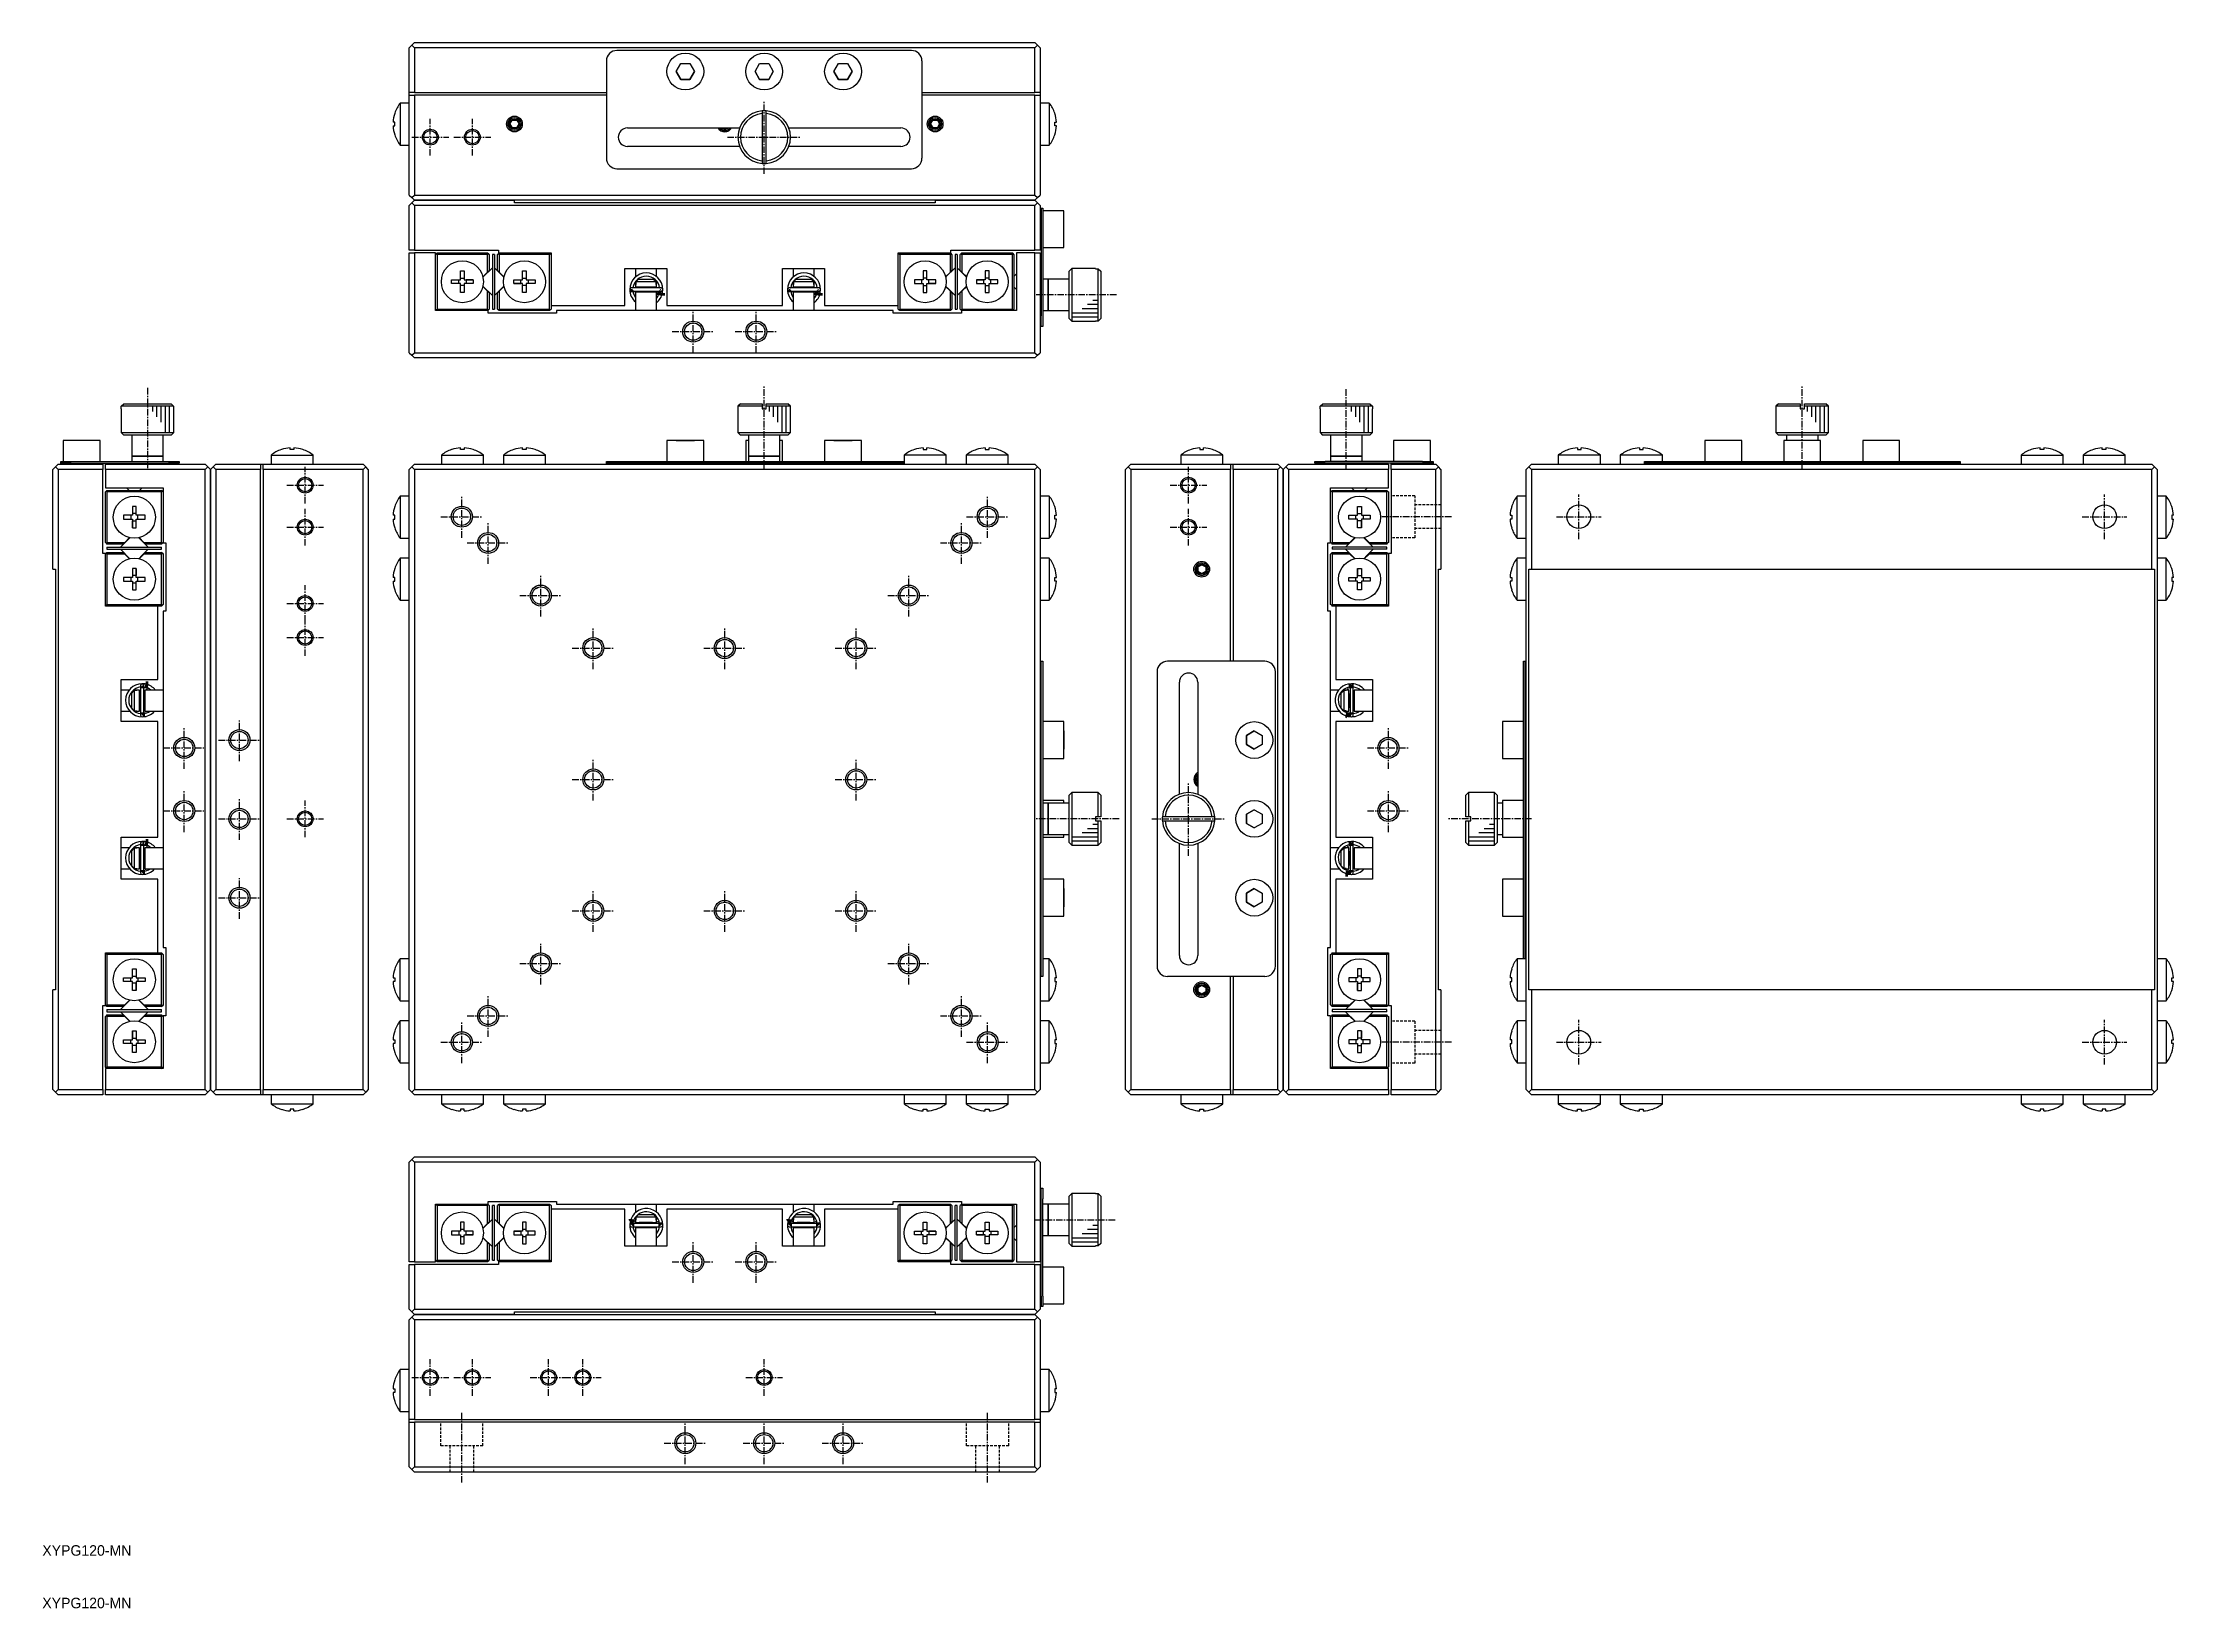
# Model space of a CAD drawing. Extents: x 10 to 415, y 10 to 308.
import ezdxf

# ---------------------------------------------------------------- set-up
doc = ezdxf.new("R2010")
doc.units = 0
doc.linetypes.add('CENTER', pattern=[2, 1.25, -0.25, 0.25, -0.25])
doc.linetypes.add('DASHED', pattern=[0.75, 0.5, -0.25])
doc.layers.get('0').update_dxf_attribs({"linetype": 'CONTINUOUS'})
doc.layers.add('CENTER', color=1, linetype='CENTER')
doc.styles.get("Standard").update_dxf_attribs({"font": 'FGP教科書体NT-M'})

msp = doc.modelspace()

# ---------------------------------------------------------------- texts
at = {"color": 7, "linetype": 'CONTINUOUS'}
for p in [(10, 20), (10, 10)]:
    msp.add_text('XYPG120-MN', height=2, dxfattribs=at).set_placement(p)

# ---------------------------------------------------------------- linework, layer by layer
at = {"color": 7, "linetype": 'CONTINUOUS'}
for p, q in [((79.79, 306.91), (80.29, 307.41)), ((79.79, 298.41), (79.79, 306.91)), ((80.79, 307.91), (80.29, 307.41)), ((80.29, 307.41), (80.79, 306.91)), ((80.79, 307.91), (198.79, 307.91)), ((80.79, 306.91), (80.79, 298.41)), ((198.79, 306.91), (80.79, 306.91)), ((117.29, 304.41), (117.29, 285.91)), ((175.29, 306.41), (119.29, 306.41)), ((177.29, 304.41), (177.29, 285.91)), ((198.79, 307.91), (199.29, 307.41)), ((198.79, 306.91), (199.29, 307.41)), ((198.79, 298.41), (198.79, 306.91)), ((199.29, 307.41), (199.79, 306.91)), ((199.79, 306.91), (199.79, 298.41)), ((130.56, 302.41), (131.42, 303.91)), ((131.42, 300.91), (130.56, 302.41)), ((130.56, 302.41), (131.42, 300.91)), ((131.42, 303.91), (133.16, 303.91)), ((133.16, 300.91), (131.42, 300.91)), ((131.42, 300.91), (133.16, 300.91)), ((133.16, 303.91), (134.02, 302.41)), ((134.02, 302.41), (133.16, 300.91)), ((133.16, 300.91), (134.02, 302.41)), ((145.56, 302.41), (146.42, 303.91)), ((146.42, 300.91), (145.56, 302.41)), ((145.56, 302.41), (146.42, 300.91)), ((146.42, 303.91), (148.16, 303.91)), ((148.16, 300.91), (146.42, 300.91)), ((146.42, 300.91), (148.16, 300.91)), ((148.16, 303.91), (149.02, 302.41)), ((149.02, 302.41), (148.16, 300.91)), ((148.16, 300.91), (149.02, 302.41)), ((160.56, 302.41), (161.42, 303.91)), ((161.42, 300.91), (160.56, 302.41)), ((160.56, 302.41), (161.42, 300.91)), ((161.42, 303.91), (163.16, 303.91)), ((163.16, 300.91), (161.42, 300.91)), ((161.42, 300.91), (163.16, 300.91)), ((163.16, 303.91), (164.02, 302.41)), ((164.02, 302.41), (163.16, 300.91)), ((163.16, 300.91), (164.02, 302.41)), ((78.07, 296.41), (78.07, 288.41)), ((79.79, 296.41), (78.07, 296.41)), ((79.79, 296.41), (78.07, 296.41)), ((80.79, 298.41), (79.79, 298.41)), ((79.79, 297.91), (79.79, 298.41)), ((79.79, 294.06), (79.79, 297.91)), ((79.79, 297.91), (80.79, 297.91)), ((80.79, 298.41), (117.29, 298.41)), ((80.79, 297.91), (80.79, 278.91)), ((117.29, 297.91), (80.79, 297.91)), ((177.29, 298.41), (198.79, 298.41)), ((198.79, 297.91), (177.29, 297.91)), ((199.79, 298.41), (198.79, 298.41)), ((198.79, 278.91), (198.79, 297.91)), ((198.79, 297.91), (199.79, 297.91)), ((199.79, 298.41), (199.79, 297.91)), ((199.79, 297.91), (199.79, 294.06)), ((201.51, 296.41), (199.79, 296.41)), ((201.51, 296.41), (199.79, 296.41)), ((201.51, 296.41), (201.51, 288.41)), ((77.03, 292.77), (76.71, 292.77)), ((76.71, 292.05), (77.03, 292.05)), ((77.03, 294.45), (77.02, 294.45)), ((77.03, 292.05), (77.03, 292.77)), ((79.79, 290.76), (79.79, 294.06)), ((98.92, 292.41), (99.36, 293.16)), ((99.36, 291.66), (98.92, 292.41)), ((98.92, 292.41), (99.36, 291.66)), ((99.36, 293.16), (100.22, 293.16)), ((100.22, 293.16), (100.66, 292.41)), ((100.66, 292.41), (100.22, 291.66)), ((100.22, 291.66), (100.66, 292.41)), ((146.89, 294.89), (146.89, 294.39)), ((146.89, 294.39), (146.89, 285.43)), ((147.69, 294.39), (147.69, 294.89)), ((147.69, 285.43), (147.69, 294.39)), ((178.92, 292.41), (179.36, 293.16)), ((179.36, 291.66), (178.92, 292.41)), ((178.92, 292.41), (179.36, 291.66)), ((179.36, 293.16), (180.22, 293.16)), ((180.22, 293.16), (180.66, 292.41)), ((180.66, 292.41), (180.22, 291.66)), ((180.22, 291.66), (180.66, 292.41)), ((199.79, 294.06), (199.79, 290.76)), ((202.55, 294.45), (202.56, 294.45)), ((202.55, 292.05), (202.55, 292.77)), ((202.55, 292.77), (202.87, 292.77)), ((202.87, 292.05), (202.55, 292.05)), ((77.02, 290.37), (77.03, 290.37)), ((78.07, 288.41), (79.79, 288.41)), ((78.07, 288.41), (79.79, 288.41)), ((79.79, 278.91), (79.79, 290.76)), ((100.22, 291.66), (99.36, 291.66)), ((99.36, 291.66), (100.22, 291.66)), ((121.29, 291.66), (142.61, 291.66)), ((142.61, 288.16), (121.29, 288.16)), ((151.97, 291.66), (173.29, 291.66)), ((173.29, 288.16), (151.97, 288.16)), ((180.22, 291.66), (179.36, 291.66)), ((179.36, 291.66), (180.22, 291.66)), ((199.79, 290.76), (199.79, 278.91)), ((199.79, 288.41), (201.51, 288.41)), ((199.79, 288.41), (201.51, 288.41)), ((202.56, 290.37), (202.55, 290.37)), ((119.29, 283.91), (175.29, 283.91)), ((146.89, 285.43), (146.89, 284.93)), ((147.69, 284.93), (147.69, 285.43)), ((79.79, 278.91), (80.29, 278.41)), ((79.79, 276.91), (80.29, 277.41)), ((79.79, 268.41), (79.79, 276.91)), ((80.29, 278.41), (80.79, 278.91)), ((80.29, 278.41), (80.79, 277.91)), ((80.29, 277.41), (80.79, 277.91)), ((80.29, 277.41), (80.79, 276.91)), ((80.79, 278.91), (198.79, 278.91)), ((80.79, 277.91), (99.79, 277.91)), ((99.79, 277.91), (80.79, 277.91)), ((80.79, 276.91), (80.79, 268.41)), ((198.79, 276.91), (80.79, 276.91)), ((99.79, 277.41), (99.79, 277.91)), ((179.79, 277.91), (99.79, 277.91)), ((179.79, 277.41), (99.79, 277.41)), ((179.79, 277.91), (179.79, 277.41)), ((179.79, 277.91), (198.79, 277.91)), ((198.79, 277.91), (179.79, 277.91)), ((198.79, 278.91), (199.29, 278.41)), ((199.29, 278.41), (198.79, 277.91)), ((198.79, 277.91), (199.29, 277.41)), ((198.79, 276.91), (199.29, 277.41)), ((198.79, 268.41), (198.79, 276.91)), ((199.29, 278.41), (199.79, 278.91)), ((199.29, 277.41), (199.79, 276.91)), ((199.79, 276.91), (199.79, 268.41)), ((199.79, 276.41), (199.99, 276.41)), ((199.99, 276.41), (199.99, 274.41)), ((199.99, 276.41), (200.29, 276.41)), ((199.99, 274.41), (199.99, 276.41)), ((200.29, 276.41), (200.29, 274.41)), ((204.29, 275.91), (200.29, 275.91)), ((204.29, 268.91), (204.29, 275.91)), ((199.99, 274.41), (199.99, 270.41)), ((199.99, 274.41), (199.99, 270.41)), ((200.29, 274.41), (200.29, 255.91)), ((80.79, 268.41), (79.79, 268.41)), ((79.79, 248.91), (79.79, 267.91)), ((79.79, 267.91), (80.79, 267.91)), ((80.79, 268.41), (96.79, 268.41)), ((84.79, 267.91), (80.79, 267.91)), ((80.79, 267.91), (80.79, 248.91)), ((84.79, 256.91), (84.79, 267.91)), ((84.94, 267.76), (84.79, 267.61)), ((84.94, 267.76), (85.09, 267.91)), ((85.09, 267.61), (84.94, 267.76)), ((85.09, 267.91), (94.69, 267.91)), ((85.09, 267.61), (85.09, 257.21)), ((94.69, 267.61), (85.09, 267.61)), ((94.69, 267.91), (94.84, 267.76)), ((94.84, 267.76), (94.69, 267.61)), ((94.69, 264.23), (94.69, 267.61)), ((94.99, 267.61), (94.84, 267.76)), ((94.99, 267.61), (94.99, 264.53)), ((95.59, 267.61), (95.59, 257.21)), ((95.99, 267.61), (95.59, 267.61)), ((95.99, 267.61), (95.99, 257.21)), ((96.74, 267.76), (96.59, 267.61)), ((96.59, 264.53), (96.59, 267.61)), ((96.74, 267.76), (96.89, 267.91)), ((96.89, 267.61), (96.74, 267.76)), ((96.79, 268.41), (96.79, 267.91)), ((96.79, 267.91), (106.79, 267.91)), ((96.89, 267.61), (96.89, 264.23)), ((106.49, 267.61), (96.89, 267.61)), ((106.49, 267.91), (106.64, 267.76)), ((106.64, 267.76), (106.49, 267.61)), ((106.49, 257.21), (106.49, 267.61)), ((106.79, 267.61), (106.64, 267.76)), ((106.79, 267.91), (106.79, 257.91)), ((172.79, 267.91), (182.79, 267.91)), ((172.79, 257.91), (172.79, 267.91)), ((172.94, 267.76), (172.79, 267.61)), ((172.94, 267.76), (173.09, 267.91)), ((173.09, 267.61), (172.94, 267.76)), ((182.69, 267.61), (173.09, 267.61)), ((173.09, 267.61), (173.09, 257.21)), ((182.69, 267.91), (182.84, 267.76)), ((182.84, 267.76), (182.69, 267.61)), ((182.69, 264.23), (182.69, 267.61)), ((182.79, 268.41), (198.79, 268.41)), ((182.79, 267.91), (182.79, 268.41)), ((182.99, 267.61), (182.84, 267.76)), ((182.99, 267.61), (182.99, 264.53)), ((183.99, 267.61), (183.59, 267.61)), ((183.59, 267.61), (183.59, 257.21)), ((183.99, 267.61), (183.99, 257.21)), ((184.74, 267.76), (184.59, 267.61)), ((184.59, 264.53), (184.59, 267.61)), ((184.74, 267.76), (184.89, 267.91)), ((184.89, 267.61), (184.74, 267.76)), ((184.89, 267.91), (194.49, 267.91)), ((184.89, 267.61), (184.89, 264.23)), ((194.49, 267.61), (184.89, 267.61)), ((194.49, 267.91), (194.64, 267.76)), ((194.64, 267.76), (194.49, 267.61)), ((194.49, 257.21), (194.49, 267.61)), ((194.79, 267.61), (194.64, 267.76)), ((194.79, 267.61), (194.79, 257.21)), ((195.29, 267.91), (195.29, 263.91)), ((198.79, 267.91), (195.29, 267.91)), ((199.79, 268.41), (198.79, 268.41)), ((198.79, 248.91), (198.79, 267.91)), ((198.79, 267.91), (199.79, 267.91)), ((199.99, 268.41), (199.79, 268.41)), ((199.79, 267.91), (199.79, 248.91)), ((199.99, 270.41), (199.99, 255.91)), ((200.29, 268.91), (204.29, 268.91)), ((89.53, 264.45), (90.25, 264.45)), ((89.53, 262.77), (89.53, 264.45)), ((90.25, 264.45), (90.25, 262.77)), ((93.78, 263.32), (94.69, 264.23)), ((95.59, 265.04), (93.8, 263.25)), ((94.69, 264.23), (94.99, 264.53)), ((95.99, 265.04), (97.2, 263.82)), ((96.59, 264.53), (96.89, 264.23)), ((96.89, 264.23), (97.8, 263.32)), ((97.2, 263.82), (97.78, 263.25)), ((101.33, 264.45), (102.05, 264.45)), ((101.33, 262.77), (101.33, 264.45)), ((102.05, 264.45), (102.05, 262.77)), ((120.79, 264.91), (123.54, 264.91)), ((120.79, 257.91), (120.79, 264.91)), ((122.79, 264.91), (122.79, 263.28)), ((123.54, 264.91), (126.04, 264.91)), ((126.04, 264.91), (128.79, 264.91)), ((126.79, 263.41), (126.79, 264.91)), ((128.79, 264.91), (128.79, 257.91)), ((150.79, 264.91), (153.54, 264.91)), ((150.79, 257.91), (150.79, 264.91)), ((152.79, 264.91), (152.79, 263.28)), ((153.54, 264.91), (156.04, 264.91)), ((156.04, 264.91), (158.79, 264.91)), ((156.79, 263.41), (156.79, 264.91)), ((158.79, 264.91), (158.79, 257.91)), ((178.25, 264.45), (177.53, 264.45)), ((177.53, 264.45), (177.53, 262.77)), ((178.25, 262.77), (178.25, 264.45)), ((181.78, 263.32), (182.69, 264.23)), ((183.59, 265.04), (181.8, 263.25)), ((182.69, 264.23), (182.99, 264.53)), ((183.99, 265.04), (185.78, 263.25)), ((184.59, 264.53), (184.89, 264.23)), ((184.89, 264.23), (185.8, 263.32)), ((190.05, 264.45), (189.33, 264.45)), ((189.33, 264.45), (189.33, 262.77)), ((190.05, 262.77), (190.05, 264.45)), ((195.04, 263.66), (194.79, 263.41)), ((195.29, 263.91), (195.04, 263.66)), ((195.29, 263.91), (195.29, 261.41)), ((205.79, 264.91), (205.29, 264.41)), ((205.29, 255.41), (205.29, 264.41)), ((205.79, 264.91), (205.79, 254.91)), ((210.29, 264.91), (205.79, 264.91)), ((210.29, 264.91), (210.29, 264.89)), ((210.29, 264.89), (210.79, 264.89)), ((210.79, 254.93), (210.79, 264.89)), ((210.79, 264.89), (211.29, 264.39)), ((211.29, 264.39), (211.29, 255.43)), ((87.85, 262.05), (87.85, 262.77)), ((87.85, 262.77), (89.53, 262.77)), ((87.85, 262.77), (89.2, 262.77)), ((89.53, 262.05), (87.85, 262.05)), ((89.2, 262.77), (89.53, 262.77)), ((89.2, 262.05), (89.2, 262.77)), ((89.53, 263.1), (90.25, 263.1)), ((89.53, 260.37), (89.53, 262.05)), ((90.25, 261.72), (89.53, 261.72)), ((90.25, 260.37), (89.53, 260.37)), ((90.25, 262.77), (91.93, 262.77)), ((90.25, 262.77), (90.58, 262.77)), ((90.25, 262.05), (90.25, 260.37)), ((91.93, 262.05), (90.25, 262.05)), ((91.93, 262.77), (90.58, 262.77)), ((90.58, 262.77), (90.58, 262.05)), ((91.93, 262.77), (91.93, 262.05)), ((94.69, 260.59), (93.78, 261.5)), ((95.59, 259.78), (93.8, 261.57)), ((94.99, 260.29), (94.69, 260.59)), ((94.69, 257.21), (94.69, 260.59)), ((94.99, 260.29), (94.99, 257.21)), ((95.99, 259.78), (97.78, 261.57)), ((96.89, 260.59), (96.59, 260.29)), ((96.59, 257.21), (96.59, 260.29)), ((97.8, 261.5), (96.89, 260.59)), ((96.89, 260.59), (96.89, 257.21)), ((99.65, 262.77), (101.33, 262.77)), ((99.65, 262.05), (99.65, 262.77)), ((101.33, 262.05), (99.65, 262.05)), ((99.65, 262.05), (101, 262.05)), ((101, 262.05), (101, 262.77)), ((101.33, 262.05), (101, 262.05)), ((101.33, 263.1), (102.05, 263.1)), ((101.33, 260.37), (101.33, 262.05)), ((102.05, 261.72), (101.33, 261.72)), ((102.05, 260.37), (101.33, 260.37)), ((102.05, 262.77), (103.73, 262.77)), ((102.05, 262.05), (102.05, 260.37)), ((103.73, 262.05), (102.05, 262.05)), ((102.38, 262.05), (102.05, 262.05)), ((102.38, 262.77), (102.38, 262.05)), ((103.73, 262.05), (102.38, 262.05)), ((103.73, 262.77), (103.73, 262.05)), ((121.78, 260.3), (121.78, 260.3)), ((121.78, 260.3), (121.78, 260.3)), ((121.78, 260.3), (121.78, 260.3)), ((121.78, 260.3), (121.78, 260.3)), ((121.78, 260.3), (121.78, 260.3)), ((121.78, 260.3), (121.78, 260.29)), ((121.78, 260.29), (121.78, 260.29)), ((121.78, 260.29), (121.78, 260.29)), ((121.78, 260.29), (121.78, 260.29)), ((121.78, 260.29), (121.78, 260.29)), ((121.78, 260.29), (121.78, 260.28)), ((121.78, 260.28), (121.78, 260.28)), ((121.78, 260.28), (121.79, 260.25)), ((121.79, 260.25), (121.79, 260.25)), ((121.79, 260.25), (121.79, 260.25)), ((121.79, 260.25), (121.79, 260.21)), ((127.72, 261.22), (122.02, 261.22)), ((122.02, 260.62), (127.72, 260.62)), ((122.79, 262.4), (122.79, 261.91)), ((122.85, 261.91), (122.79, 261.91)), ((122.79, 261.91), (122.79, 261.41)), ((122.79, 261.41), (126.79, 261.41)), ((126.79, 260.41), (122.79, 260.41)), ((122.79, 260.41), (122.79, 256.91)), ((122.85, 262.41), (123.38, 262.91)), ((126.73, 262.41), (122.85, 262.41)), ((122.85, 262.41), (122.85, 261.91)), ((123.38, 262.91), (126.2, 262.91)), ((123.54, 261.41), (123.54, 261.22)), ((123.54, 260.62), (123.54, 260.41)), ((126.04, 261.22), (126.04, 261.41)), ((126.04, 260.41), (126.04, 260.62)), ((126.2, 262.91), (126.73, 262.41)), ((126.73, 261.91), (126.73, 262.41)), ((126.79, 261.91), (126.73, 261.91)), ((126.79, 261.91), (126.79, 262.59)), ((126.79, 261.41), (126.79, 261.91)), ((126.79, 256.91), (126.79, 260.41)), ((127.36, 260.37), (127.35, 260.35)), ((127.36, 260.38), (127.36, 260.37)), ((127.36, 260.37), (127.36, 260.37)), ((127.94, 260.24), (127.36, 260.36)), ((127.94, 260.25), (127.91, 260.69)), ((127.94, 260.25), (127.96, 260.35)), ((127.94, 260.24), (127.94, 260.24)), ((127.96, 260.35), (128.01, 260.88)), ((151.78, 260.3), (151.78, 260.3)), ((151.78, 260.3), (151.78, 260.3)), ((151.78, 260.3), (151.78, 260.3)), ((151.78, 260.3), (151.78, 260.3)), ((151.78, 260.3), (151.78, 260.3)), ((151.78, 260.3), (151.78, 260.29)), ((151.78, 260.29), (151.78, 260.29)), ((151.78, 260.29), (151.78, 260.29)), ((151.78, 260.29), (151.78, 260.29)), ((151.78, 260.29), (151.78, 260.29)), ((151.78, 260.29), (151.78, 260.28)), ((151.78, 260.28), (151.78, 260.28)), ((151.78, 260.28), (151.79, 260.25)), ((151.79, 260.25), (151.79, 260.25)), ((151.79, 260.25), (151.79, 260.25)), ((151.79, 260.25), (151.79, 260.21)), ((157.72, 261.22), (152.02, 261.22)), ((152.02, 260.62), (157.72, 260.62)), ((152.79, 262.4), (152.79, 261.91)), ((152.85, 261.91), (152.79, 261.91)), ((152.79, 261.91), (152.79, 261.41)), ((152.79, 261.41), (156.79, 261.41)), ((156.79, 260.41), (152.79, 260.41)), ((152.79, 260.41), (152.79, 256.91)), ((152.85, 262.41), (153.38, 262.91)), ((156.73, 262.41), (152.85, 262.41)), ((152.85, 262.41), (152.85, 261.91)), ((153.38, 262.91), (156.2, 262.91)), ((153.54, 261.41), (153.54, 261.22)), ((153.54, 260.62), (153.54, 260.41)), ((156.04, 261.22), (156.04, 261.41)), ((156.04, 260.41), (156.04, 260.62)), ((156.2, 262.91), (156.73, 262.41)), ((156.73, 261.91), (156.73, 262.41)), ((156.79, 261.91), (156.73, 261.91)), ((156.79, 261.91), (156.79, 262.59)), ((156.79, 261.41), (156.79, 261.91)), ((156.79, 256.91), (156.79, 260.41)), ((157.36, 260.38), (157.35, 260.35)), ((157.36, 260.37), (157.36, 260.37)), ((157.94, 260.24), (157.36, 260.36)), ((157.94, 260.25), (157.91, 260.69)), ((157.94, 260.25), (157.96, 260.35)), ((157.94, 260.24), (157.94, 260.24)), ((157.96, 260.35), (158.01, 260.88)), ((177.53, 262.77), (175.85, 262.77)), ((175.85, 262.77), (175.85, 262.05)), ((175.85, 262.05), (177.53, 262.05)), ((175.85, 262.05), (177.2, 262.05)), ((177.2, 262.77), (177.2, 262.05)), ((177.2, 262.05), (177.53, 262.05)), ((178.25, 263.1), (177.53, 263.1)), ((177.53, 262.05), (177.53, 260.37)), ((177.53, 261.72), (178.25, 261.72)), ((177.53, 260.37), (178.25, 260.37)), ((179.93, 262.77), (178.25, 262.77)), ((178.25, 260.37), (178.25, 262.05)), ((178.25, 262.05), (179.93, 262.05)), ((178.25, 262.05), (178.58, 262.05)), ((178.58, 262.05), (178.58, 262.77)), ((179.93, 262.05), (178.58, 262.05)), ((179.93, 262.05), (179.93, 262.77)), ((182.69, 260.59), (181.78, 261.5)), ((182.38, 261), (181.8, 261.57)), ((183.59, 259.78), (182.38, 261)), ((182.69, 257.21), (182.69, 260.59)), ((182.99, 260.29), (182.69, 260.59)), ((182.99, 260.29), (182.99, 257.21)), ((183.99, 259.78), (185.78, 261.57)), ((184.89, 260.59), (184.59, 260.29)), ((184.59, 257.21), (184.59, 260.29)), ((185.8, 261.5), (184.89, 260.59)), ((184.89, 260.59), (184.89, 257.21)), ((189.33, 262.77), (187.65, 262.77)), ((187.65, 262.77), (187.65, 262.05)), ((187.65, 262.77), (189, 262.77)), ((187.65, 262.05), (189.33, 262.05)), ((189.33, 262.77), (189, 262.77)), ((189, 262.77), (189, 262.05)), ((190.05, 263.1), (189.33, 263.1)), ((189.33, 262.05), (189.33, 260.37)), ((189.33, 261.72), (190.05, 261.72)), ((189.33, 260.37), (190.05, 260.37)), ((191.73, 262.77), (190.05, 262.77)), ((190.38, 262.77), (190.05, 262.77)), ((190.05, 262.05), (191.73, 262.05)), ((190.05, 260.37), (190.05, 262.05)), ((191.73, 262.77), (190.38, 262.77)), ((190.38, 262.05), (190.38, 262.77)), ((191.73, 262.05), (191.73, 262.77)), ((194.79, 261.41), (195.04, 261.16)), ((195.04, 261.16), (195.29, 260.91)), ((195.29, 261.41), (195.29, 260.91)), ((195.29, 260.91), (195.29, 258.41)), ((199.99, 261.41), (199.79, 261.41)), ((201.29, 262.91), (200.29, 262.91)), ((201.29, 262.91), (201.29, 256.91)), ((201.29, 256.91), (201.29, 262.91)), ((205.29, 262.91), (201.29, 262.91)), ((84.79, 257.21), (84.94, 257.06)), ((94.79, 256.91), (84.79, 256.91)), ((84.94, 257.06), (85.09, 257.21)), ((85.09, 256.91), (84.94, 257.06)), ((85.09, 257.21), (94.69, 257.21)), ((94.69, 257.21), (94.84, 257.06)), ((94.84, 257.06), (94.69, 256.91)), ((94.79, 256.41), (94.79, 256.91)), ((107.79, 256.41), (94.79, 256.41)), ((94.84, 257.06), (94.99, 257.21)), ((95.59, 257.21), (95.99, 257.21)), ((96.59, 257.21), (96.74, 257.06)), ((96.74, 257.06), (96.89, 257.21)), ((96.89, 256.91), (96.74, 257.06)), ((96.89, 257.21), (106.49, 257.21)), ((106.49, 256.91), (96.89, 256.91)), ((106.49, 257.21), (106.64, 257.06)), ((106.64, 257.06), (106.49, 256.91)), ((106.64, 257.06), (106.79, 257.21)), ((106.79, 257.91), (106.79, 257.21)), ((106.79, 257.91), (120.79, 257.91)), ((107.79, 256.91), (107.79, 256.41)), ((171.79, 256.91), (107.79, 256.91)), ((128.79, 257.91), (150.79, 257.91)), ((158.79, 257.91), (172.79, 257.91)), ((171.79, 256.41), (171.79, 256.91)), ((184.79, 256.41), (171.79, 256.41)), ((172.79, 257.21), (172.79, 257.91)), ((172.79, 257.21), (172.94, 257.06)), ((172.94, 257.06), (173.09, 257.21)), ((173.09, 256.91), (172.94, 257.06)), ((173.09, 257.21), (182.69, 257.21)), ((182.69, 256.91), (173.09, 256.91)), ((182.69, 257.21), (182.84, 257.06)), ((182.84, 257.06), (182.69, 256.91)), ((182.84, 257.06), (182.99, 257.21)), ((183.59, 257.21), (183.99, 257.21)), ((184.59, 257.21), (184.74, 257.06)), ((184.74, 257.06), (184.89, 257.21)), ((184.89, 256.91), (184.74, 257.06)), ((184.79, 256.91), (184.79, 256.41)), ((195.29, 256.91), (184.79, 256.91)), ((184.89, 257.21), (194.49, 257.21)), ((194.49, 257.21), (194.64, 257.06)), ((194.64, 257.06), (194.49, 256.91)), ((194.64, 257.06), (194.79, 257.21)), ((195.29, 258.41), (195.29, 256.91)), ((199.79, 258.41), (199.99, 258.41)), ((199.99, 253.91), (199.99, 255.91)), ((200.29, 256.91), (201.29, 256.91)), ((200.29, 255.91), (200.29, 253.91)), ((201.29, 256.91), (205.29, 256.91)), ((205.29, 255.41), (205.79, 254.91)), ((211.29, 255.43), (210.79, 254.93)), ((200.29, 253.91), (199.99, 253.91)), ((205.79, 254.91), (210.29, 254.91)), ((210.79, 254.93), (210.29, 254.93)), ((210.29, 254.93), (210.29, 254.91)), ((79.79, 248.91), (80.29, 248.41)), ((80.29, 248.41), (80.79, 248.91)), ((80.79, 247.91), (80.29, 248.41)), ((80.79, 248.91), (198.79, 248.91)), ((198.79, 247.91), (80.79, 247.91)), ((198.79, 248.91), (199.29, 248.41)), ((199.29, 248.41), (198.79, 247.91)), ((199.29, 248.41), (199.79, 248.91)), ((25.02, 238.7), (25.52, 239.2)), ((25.52, 239.2), (34.48, 239.2)), ((34.48, 239.2), (34.98, 238.7)), ((142.79, 239.2), (142.29, 238.7)), ((142.79, 239.2), (146.89, 239.2)), ((146.89, 239.2), (146.89, 238.7)), ((147.69, 239.2), (151.79, 239.2)), ((147.69, 238.7), (147.69, 239.2)), ((152.29, 238.7), (151.79, 239.2)), ((253.02, 238.7), (253.52, 239.2)), ((253.52, 239.2), (262.48, 239.2)), ((262.48, 239.2), (262.98, 238.7)), ((340.21, 239.2), (339.71, 238.7)), ((340.21, 239.2), (344.31, 239.2)), ((344.31, 239.2), (344.31, 238.7)), ((345.11, 239.2), (349.21, 239.2)), ((345.11, 238.7), (345.11, 239.2)), ((349.71, 238.7), (349.21, 239.2)), ((25, 238.2), (25.02, 238.2)), ((25, 238.2), (25, 233.7)), ((34.98, 238.7), (25.02, 238.7)), ((25.02, 238.2), (25.02, 238.7)), ((34.98, 238.7), (34.98, 238.2)), ((34.98, 238.2), (35, 238.2)), ((35, 233.7), (35, 238.2)), ((146.89, 238.7), (142.29, 238.7)), ((142.29, 238.7), (142.29, 233.7)), ((146.89, 238.7), (146.89, 238.2)), ((146.89, 238.2), (147.69, 238.2)), ((152.29, 238.7), (147.69, 238.7)), ((147.69, 238.2), (147.69, 238.7)), ((152.29, 233.7), (152.29, 238.7)), ((253, 238.2), (253.02, 238.2)), ((253, 238.2), (253, 233.7)), ((253.02, 238.2), (253.02, 238.7)), ((262.98, 238.7), (253.02, 238.7)), ((262.98, 238.7), (262.98, 238.2)), ((262.98, 238.2), (263, 238.2)), ((263, 233.7), (263, 238.2)), ((344.31, 238.7), (339.71, 238.7)), ((339.71, 238.7), (339.71, 233.7)), ((344.31, 238.7), (344.31, 238.2)), ((344.31, 238.2), (345.11, 238.2)), ((349.71, 238.7), (345.11, 238.7)), ((345.11, 238.2), (345.11, 238.7)), ((349.71, 233.7), (349.71, 238.7)), ((21, 232.2), (14, 232.2)), ((14, 232.2), (14, 228.2)), ((21, 228.2), (21, 232.2)), ((25, 233.7), (35, 233.7)), ((25, 233.7), (25.5, 233.2)), ((34.5, 233.2), (25.5, 233.2)), ((27, 233.2), (27, 229.2)), ((33, 229.2), (33, 233.2)), ((34.5, 233.2), (35, 233.7)), ((132.29, 232.2), (128.79, 232.2)), ((135.79, 232.2), (128.79, 232.2)), ((128.79, 232.2), (128.79, 228.2)), ((131.42, 232.2), (130.56, 232.2)), ((130.56, 232.2), (131.42, 232.2)), ((133.16, 232.2), (131.42, 232.2)), ((131.42, 232.2), (133.16, 232.2)), ((135.79, 232.2), (132.29, 232.2)), ((134.02, 232.2), (133.16, 232.2)), ((133.16, 232.2), (134.02, 232.2)), ((135.79, 228.2), (135.79, 232.2)), ((142.29, 233.7), (152.29, 233.7)), ((142.29, 233.7), (142.79, 233.2)), ((151.79, 233.2), (142.79, 233.2)), ((144.29, 232.2), (143.79, 232.2)), ((144.29, 232.2), (143.79, 232.2)), ((143.79, 232.2), (143.79, 228.2)), ((144.29, 233.2), (144.29, 229.2)), ((150.29, 229.2), (150.29, 233.2)), ((150.79, 232.2), (150.29, 232.2)), ((150.79, 232.2), (150.29, 232.2)), ((150.79, 228.2), (150.79, 232.2)), ((151.79, 233.2), (152.29, 233.7)), ((162.29, 232.2), (158.79, 232.2)), ((165.79, 232.2), (158.79, 232.2)), ((158.79, 232.2), (158.79, 228.2)), ((161.42, 232.2), (160.56, 232.2)), ((160.56, 232.2), (161.42, 232.2)), ((163.16, 232.2), (161.42, 232.2)), ((161.42, 232.2), (163.16, 232.2)), ((165.79, 232.2), (162.29, 232.2)), ((164.02, 232.2), (163.16, 232.2)), ((163.16, 232.2), (164.02, 232.2)), ((165.79, 228.2), (165.79, 232.2)), ((253, 233.7), (263, 233.7)), ((253, 233.7), (253.5, 233.2)), ((262.5, 233.2), (253.5, 233.2)), ((255, 233.2), (255, 229.2)), ((261, 229.2), (261, 233.2)), ((262.5, 233.2), (263, 233.7)), ((274, 232.2), (267, 232.2)), ((267, 232.2), (267, 228.2)), ((274, 228.2), (274, 232.2)), ((329.71, 232.2), (326.21, 232.2)), ((326.21, 232.2), (326.21, 228.2)), ((333.21, 232.2), (329.71, 232.2)), ((333.21, 228.2), (333.21, 232.2)), ((339.71, 233.7), (344.71, 233.7)), ((339.71, 233.7), (340.21, 233.2)), ((344.71, 233.2), (340.21, 233.2)), ((344.71, 232.2), (341.21, 232.2)), ((341.21, 232.2), (341.21, 228.2)), ((341.71, 233.2), (341.71, 232.2)), ((344.71, 233.7), (349.71, 233.7)), ((349.21, 233.2), (344.71, 233.2)), ((348.21, 232.2), (344.71, 232.2)), ((347.71, 232.2), (347.71, 233.2)), ((348.21, 228.2), (348.21, 232.2)), ((349.21, 233.2), (349.71, 233.7)), ((359.71, 232.2), (356.21, 232.2)), ((356.21, 232.2), (356.21, 228.2)), ((363.21, 232.2), (359.71, 232.2)), ((363.21, 228.2), (363.21, 232.2)), ((12, 226.7), (12.5, 227.2)), ((12.5, 227.2), (13, 227.7)), ((13, 226.7), (12.5, 227.2)), ((13, 227.7), (21.5, 227.7)), ((13.5, 227.9), (13.5, 228.2)), ((13.5, 228.2), (15.5, 228.2)), ((13.5, 227.7), (13.5, 227.9)), ((13.5, 227.9), (15.5, 227.9)), ((15.5, 227.9), (13.5, 227.9)), ((15.5, 228.2), (34, 228.2)), ((15.5, 227.9), (19.5, 227.9)), ((15.5, 227.9), (19.5, 227.9)), ((19.5, 227.9), (34, 227.9)), ((21.5, 227.9), (21.5, 227.7)), ((21.5, 227.7), (21.5, 226.7)), ((22, 227.7), (41, 227.7)), ((22, 226.7), (22, 227.7)), ((27, 229.2), (33, 229.2)), ((33, 229.2), (27, 229.2)), ((27, 229.2), (27, 228.2)), ((28.5, 227.9), (28.5, 227.7)), ((31.5, 227.7), (31.5, 227.9)), ((33, 228.2), (33, 229.2)), ((34, 228.2), (36, 228.2)), ((36, 227.9), (34, 227.9)), ((36, 228.2), (36, 227.9)), ((41.5, 227.2), (41, 227.7)), ((41, 226.7), (41.5, 227.2)), ((41.5, 227.2), (42, 226.7)), ((42.5, 227.2), (42, 226.7)), ((42.5, 227.2), (43, 227.7)), ((43, 226.7), (42.5, 227.2)), ((43, 227.7), (51.5, 227.7)), ((51.5, 227.7), (51.5, 226.7)), ((51.5, 227.7), (52, 227.7)), ((52, 227.7), (55.85, 227.7)), ((52, 226.7), (52, 227.7)), ((53.5, 229.42), (61.5, 229.42)), ((53.5, 229.42), (53.5, 227.7)), ((53.5, 229.42), (53.5, 227.7)), ((55.46, 230.46), (55.46, 230.47)), ((55.85, 227.7), (59.15, 227.7)), ((57.14, 230.46), (57.14, 230.78)), ((57.86, 230.46), (57.14, 230.46)), ((57.86, 230.78), (57.86, 230.46)), ((59.15, 227.7), (71, 227.7)), ((59.54, 230.47), (59.54, 230.46)), ((61.5, 227.7), (61.5, 229.42)), ((61.5, 227.7), (61.5, 229.42)), ((71.5, 227.2), (71, 227.7)), ((71, 226.7), (71.5, 227.2)), ((72, 226.7), (71.5, 227.2)), ((79.79, 226.7), (80.29, 227.2)), ((80.29, 227.2), (80.79, 227.7)), ((80.79, 226.7), (80.29, 227.2)), ((80.79, 227.7), (88.24, 227.7)), ((85.89, 229.42), (93.89, 229.42)), ((85.89, 229.42), (85.89, 227.7)), ((87.85, 230.46), (87.85, 230.47)), ((88.24, 227.7), (91.54, 227.7)), ((89.53, 230.46), (89.53, 230.78)), ((90.25, 230.46), (89.53, 230.46)), ((90.25, 230.78), (90.25, 230.46)), ((91.54, 227.7), (100.04, 227.7)), ((91.93, 230.47), (91.93, 230.46)), ((93.89, 227.7), (93.89, 229.42)), ((97.69, 229.42), (101.69, 229.42)), ((97.69, 229.42), (97.69, 227.7)), ((99.65, 230.46), (99.65, 230.47)), ((99.65, 230.46), (99.65, 230.47)), ((100.04, 227.7), (103.34, 227.7)), ((101.33, 230.46), (101.33, 230.78)), ((102.05, 230.46), (101.33, 230.46)), ((101.69, 229.42), (105.69, 229.42)), ((102.05, 230.78), (102.05, 230.46)), ((103.34, 227.7), (176.24, 227.7)), ((103.73, 230.47), (103.73, 230.46)), ((103.73, 230.47), (103.73, 230.46)), ((105.69, 227.7), (105.69, 229.42)), ((117.29, 227.9), (117.29, 228.2)), ((117.29, 228.2), (119.29, 228.2)), ((117.29, 227.7), (117.29, 227.9)), ((119.29, 227.9), (117.29, 227.9)), ((119.29, 228.2), (173.89, 228.2)), ((173.89, 227.9), (119.29, 227.9)), ((144.29, 229.2), (147.29, 229.2)), ((147.29, 229.2), (144.29, 229.2)), ((144.29, 229.2), (144.29, 228.2)), ((145.79, 227.9), (145.79, 227.7)), ((147.29, 229.2), (150.29, 229.2)), ((150.29, 229.2), (147.29, 229.2)), ((148.79, 227.7), (148.79, 227.9)), ((150.29, 228.2), (150.29, 229.2)), ((177.89, 229.42), (173.89, 229.42)), ((173.89, 229.42), (173.89, 227.7)), ((175.85, 230.47), (175.85, 230.46)), ((175.85, 230.47), (175.85, 230.46)), ((176.24, 227.7), (179.54, 227.7)), ((177.53, 230.78), (177.53, 230.46)), ((177.53, 230.46), (178.25, 230.46)), ((181.89, 229.42), (177.89, 229.42)), ((178.25, 230.46), (178.25, 230.78)), ((179.54, 227.7), (188.04, 227.7)), ((179.93, 230.46), (179.93, 230.47)), ((179.93, 230.46), (179.93, 230.47)), ((181.89, 227.7), (181.89, 229.42)), ((193.69, 229.42), (185.69, 229.42)), ((185.69, 229.42), (185.69, 227.7)), ((187.65, 230.47), (187.65, 230.46)), ((188.04, 227.7), (191.34, 227.7)), ((189.33, 230.78), (189.33, 230.46)), ((189.33, 230.46), (190.05, 230.46)), ((190.05, 230.46), (190.05, 230.78)), ((191.34, 227.7), (198.79, 227.7)), ((191.73, 230.46), (191.73, 230.47)), ((193.69, 227.7), (193.69, 229.42)), ((198.79, 227.7), (199.29, 227.2)), ((199.29, 227.2), (198.79, 226.7)), ((199.29, 227.2), (199.79, 226.7)), ((216.5, 227.2), (216, 226.7)), ((217, 227.7), (216.5, 227.2)), ((216.5, 227.2), (217, 226.7)), ((217, 227.7), (228.85, 227.7)), ((234.5, 229.42), (226.5, 229.42)), ((226.5, 229.42), (226.5, 227.7)), ((226.5, 229.42), (226.5, 227.7)), ((228.46, 230.47), (228.46, 230.46)), ((228.85, 227.7), (232.15, 227.7)), ((230.14, 230.78), (230.14, 230.46)), ((230.14, 230.46), (230.86, 230.46)), ((230.86, 230.46), (230.86, 230.78)), ((232.15, 227.7), (236, 227.7)), ((232.54, 230.46), (232.54, 230.47)), ((234.5, 227.7), (234.5, 229.42)), ((234.5, 227.7), (234.5, 229.42)), ((236, 227.7), (236.5, 227.7)), ((236, 227.7), (236, 226.7)), ((236.5, 226.7), (236.5, 227.7)), ((236.5, 227.7), (245, 227.7)), ((245, 227.7), (245.5, 227.2)), ((245.5, 227.2), (245, 226.7)), ((246, 226.7), (245.5, 227.2)), ((246.5, 227.2), (246, 226.7)), ((247, 227.7), (246.5, 227.2)), ((246.5, 227.2), (247, 226.7)), ((247, 227.7), (266, 227.7)), ((252, 227.9), (252, 228.2)), ((252, 228.2), (254, 228.2)), ((254, 227.9), (252, 227.9)), ((272.5, 228.2), (254, 228.2)), ((268.5, 227.9), (254, 227.9)), ((255, 229.2), (261, 229.2)), ((261, 229.2), (255, 229.2)), ((255, 229.2), (255, 228.2)), ((256.5, 227.9), (256.5, 227.7)), ((259.5, 227.7), (259.5, 227.9)), ((261, 228.2), (261, 229.2)), ((266, 227.7), (266, 226.7)), ((266.5, 227.7), (266.5, 227.9)), ((266.5, 226.7), (266.5, 227.7)), ((266.5, 227.7), (275, 227.7)), ((272.5, 227.9), (268.5, 227.9)), ((272.5, 227.9), (268.5, 227.9)), ((272.5, 228.2), (274.5, 228.2)), ((272.5, 227.9), (274.5, 227.9)), ((274.5, 227.9), (272.5, 227.9)), ((274.5, 228.2), (274.5, 227.9)), ((274.5, 227.9), (274.5, 227.7)), ((275, 227.7), (275.5, 227.2)), ((275.5, 227.2), (275, 226.7)), ((276, 226.7), (275.5, 227.2)), ((292.71, 227.2), (292.21, 226.7)), ((293.21, 227.7), (292.71, 227.2)), ((293.21, 226.7), (292.71, 227.2)), ((293.21, 227.7), (300.66, 227.7)), ((302.31, 229.42), (298.31, 229.42)), ((298.31, 229.42), (298.31, 227.7)), ((300.27, 230.47), (300.27, 230.46)), ((300.27, 230.47), (300.27, 230.46)), ((300.66, 227.7), (303.96, 227.7)), ((301.95, 230.78), (301.95, 230.46)), ((301.95, 230.46), (302.67, 230.46)), ((306.31, 229.42), (302.31, 229.42)), ((302.67, 230.46), (302.67, 230.78)), ((303.96, 227.7), (312.46, 227.7)), ((304.35, 230.46), (304.35, 230.47)), ((304.35, 230.46), (304.35, 230.47)), ((306.31, 227.7), (306.31, 229.42)), ((318.11, 229.42), (310.11, 229.42)), ((310.11, 229.42), (310.11, 227.7)), ((312.07, 230.47), (312.07, 230.46)), ((312.46, 227.7), (315.76, 227.7)), ((313.75, 230.78), (313.75, 230.46)), ((313.75, 230.46), (314.47, 230.46)), ((314.47, 230.46), (314.47, 230.78)), ((314.71, 227.9), (314.71, 228.2)), ((314.71, 228.2), (316.71, 228.2)), ((314.71, 227.7), (314.71, 227.9)), ((314.71, 227.9), (316.71, 227.9)), ((316.71, 227.9), (314.71, 227.9)), ((315.76, 227.7), (388.66, 227.7)), ((316.15, 230.46), (316.15, 230.47)), ((316.71, 228.2), (372.71, 228.2)), ((316.71, 227.9), (372.71, 227.9)), ((372.71, 227.9), (316.71, 227.9)), ((318.11, 228.2), (318.11, 229.42)), ((372.71, 228.2), (374.71, 228.2)), ((372.71, 227.9), (374.71, 227.9)), ((374.71, 227.9), (372.71, 227.9)), ((374.71, 228.2), (374.71, 227.9)), ((374.71, 227.9), (374.71, 227.7)), ((386.31, 229.42), (394.31, 229.42)), ((386.31, 229.42), (386.31, 227.7)), ((388.27, 230.46), (388.27, 230.47)), ((388.66, 227.7), (391.96, 227.7)), ((389.95, 230.46), (389.95, 230.78)), ((390.67, 230.46), (389.95, 230.46)), ((390.67, 230.78), (390.67, 230.46)), ((391.96, 227.7), (400.46, 227.7)), ((392.35, 230.47), (392.35, 230.46)), ((394.31, 227.7), (394.31, 229.42)), ((398.11, 229.42), (402.11, 229.42)), ((398.11, 229.42), (398.11, 227.7)), ((400.07, 230.46), (400.07, 230.47)), ((400.07, 230.46), (400.07, 230.47)), ((400.46, 227.7), (403.76, 227.7)), ((401.75, 230.46), (401.75, 230.78)), ((402.47, 230.46), (401.75, 230.46)), ((402.11, 229.42), (406.11, 229.42)), ((402.47, 230.78), (402.47, 230.46)), ((403.76, 227.7), (411.21, 227.7)), ((404.15, 230.47), (404.15, 230.46)), ((404.15, 230.47), (404.15, 230.46)), ((406.11, 227.7), (406.11, 229.42)), ((411.71, 227.2), (411.21, 227.7)), ((411.21, 226.7), (411.71, 227.2)), ((412.21, 226.7), (411.71, 227.2)), ((12, 207.7), (12, 226.7)), ((21.5, 226.7), (13, 226.7)), ((13, 226.7), (13, 108.7)), ((21.5, 210.7), (21.5, 226.7)), ((22, 226.7), (22, 223.2)), ((41, 226.7), (22, 226.7)), ((22, 223.2), (26, 223.2)), ((26, 223.2), (28.5, 223.2)), ((26, 223.2), (26.25, 222.95)), ((26.25, 222.95), (26.5, 222.7)), ((28.5, 223.2), (29, 223.2)), ((28.5, 222.7), (28.75, 222.95)), ((28.75, 222.95), (29, 223.2)), ((29, 223.2), (31.5, 223.2)), ((31.5, 223.2), (33, 223.2)), ((33, 223.2), (33, 212.7)), ((41, 108.7), (41, 226.7)), ((42, 108.7), (42, 226.7)), ((42, 226.7), (42, 108.7)), ((51.5, 226.7), (43, 226.7)), ((43, 226.7), (43, 108.7)), ((51.5, 108.7), (51.5, 226.7)), ((71, 226.7), (52, 226.7)), ((52, 226.7), (52, 108.7)), ((71, 108.7), (71, 226.7)), ((72, 226.7), (72, 108.7)), ((79.79, 219.25), (79.79, 226.7)), ((198.79, 226.7), (80.79, 226.7)), ((80.79, 226.7), (80.79, 108.7)), ((198.79, 108.7), (198.79, 226.7)), ((199.79, 226.7), (199.79, 219.25)), ((216, 108.7), (216, 226.7)), ((217, 226.7), (217, 108.7)), ((236, 226.7), (217, 226.7)), ((236, 190.2), (236, 226.7)), ((245, 226.7), (236.5, 226.7)), ((236.5, 226.7), (236.5, 190.2)), ((245, 108.7), (245, 226.7)), ((246, 226.7), (246, 108.7)), ((246, 108.7), (246, 226.7)), ((247, 226.7), (247, 108.7)), ((266, 226.7), (247, 226.7)), ((255, 223.2), (256.5, 223.2)), ((255, 212.7), (255, 223.2)), ((256.5, 223.2), (259, 223.2)), ((259, 223.2), (259.5, 223.2)), ((259, 223.2), (259.25, 222.95)), ((259.25, 222.95), (259.5, 222.7)), ((259.5, 223.2), (262, 223.2)), ((261.5, 222.7), (261.75, 222.95)), ((261.75, 222.95), (262, 223.2)), ((262, 223.2), (266, 223.2)), ((266, 223.2), (266, 226.7)), ((266.5, 226.7), (266.5, 210.7)), ((275, 226.7), (266.5, 226.7)), ((275, 108.7), (275, 226.7)), ((276, 226.7), (276, 207.7)), ((292.21, 219.25), (292.21, 226.7)), ((293.21, 226.7), (293.21, 207.7)), ((411.21, 226.7), (293.21, 226.7)), ((411.21, 207.7), (411.21, 226.7)), ((412.21, 226.7), (412.21, 219.25)), ((22, 222.4), (22.15, 222.55)), ((22, 212.8), (22, 222.4)), ((22.3, 222.7), (22.15, 222.55)), ((22.15, 222.55), (22.3, 222.4)), ((22.3, 222.7), (32.7, 222.7)), ((22.3, 222.4), (22.3, 212.8)), ((32.7, 222.4), (22.3, 222.4)), ((27.86, 219.64), (27.14, 219.64)), ((27.14, 219.64), (27.14, 217.96)), ((27.14, 219.64), (27.14, 218.29)), ((27.86, 217.96), (27.86, 219.64)), ((32.85, 222.55), (32.7, 222.7)), ((32.7, 222.4), (32.85, 222.55)), ((32.7, 212.8), (32.7, 222.4)), ((32.85, 222.55), (33, 222.4)), ((77.03, 219.64), (77.02, 219.64)), ((78.07, 221.6), (78.07, 213.6)), ((79.79, 221.6), (78.07, 221.6)), ((79.79, 215.95), (79.79, 219.25)), ((201.51, 221.6), (199.79, 221.6)), ((199.79, 219.25), (199.79, 215.95)), ((201.51, 221.6), (201.51, 213.6)), ((202.55, 219.64), (202.56, 219.64)), ((255, 222.4), (255.15, 222.55)), ((255.3, 222.7), (255.15, 222.55)), ((255.15, 222.55), (255.3, 222.4)), ((255.3, 222.7), (265.7, 222.7)), ((265.7, 222.4), (255.3, 222.4)), ((255.3, 222.4), (255.3, 212.8)), ((260.14, 219.64), (260.86, 219.64)), ((260.14, 217.96), (260.14, 219.64)), ((260.86, 219.64), (260.86, 217.96)), ((260.86, 219.64), (260.86, 218.29)), ((265.85, 222.55), (265.7, 222.7)), ((265.7, 222.4), (265.85, 222.55)), ((265.7, 212.8), (265.7, 222.4)), ((265.85, 222.55), (266, 222.4)), ((266, 222.4), (266, 212.8)), ((289.44, 219.64), (289.45, 219.64)), ((289.44, 219.64), (289.45, 219.64)), ((290.49, 217.6), (290.49, 221.6)), ((292.21, 221.6), (290.49, 221.6)), ((292.21, 215.95), (292.21, 219.25)), ((413.93, 221.6), (412.21, 221.6)), ((412.21, 219.25), (412.21, 215.95)), ((413.93, 217.6), (413.93, 221.6)), ((414.98, 219.64), (414.97, 219.64)), ((414.98, 219.64), (414.97, 219.64)), ((27.14, 217.96), (25.46, 217.96)), ((25.46, 217.96), (25.46, 217.24)), ((25.46, 217.24), (27.14, 217.24)), ((26.81, 217.96), (26.81, 217.24)), ((27.14, 218.29), (27.14, 217.96)), ((27.86, 218.29), (27.14, 218.29)), ((27.14, 217.24), (27.14, 215.56)), ((27.14, 217.24), (27.14, 216.91)), ((27.14, 215.56), (27.14, 216.91)), ((27.14, 216.91), (27.86, 216.91)), ((27.14, 215.56), (27.86, 215.56)), ((29.54, 217.96), (27.86, 217.96)), ((27.86, 215.56), (27.86, 217.24)), ((27.86, 217.24), (29.54, 217.24)), ((28.19, 217.24), (28.19, 217.96)), ((29.54, 217.24), (29.54, 217.96)), ((77.03, 217.96), (76.71, 217.96)), ((76.71, 217.24), (77.03, 217.24)), ((77.02, 215.56), (77.03, 215.56)), ((77.03, 217.24), (77.03, 217.96)), ((79.79, 207.45), (79.79, 215.95)), ((199.79, 215.95), (199.79, 207.45)), ((202.55, 217.96), (202.87, 217.96)), ((202.55, 217.24), (202.55, 217.96)), ((202.87, 217.24), (202.55, 217.24)), ((202.56, 215.56), (202.55, 215.56)), ((258.46, 217.96), (260.14, 217.96)), ((258.46, 217.24), (258.46, 217.96)), ((260.14, 217.24), (258.46, 217.24)), ((259.81, 217.24), (259.81, 217.96)), ((260.14, 218.29), (260.86, 218.29)), ((260.14, 215.56), (260.14, 217.24)), ((260.86, 216.91), (260.14, 216.91)), ((260.86, 215.56), (260.14, 215.56)), ((260.86, 218.29), (260.86, 217.96)), ((260.86, 217.96), (262.54, 217.96)), ((260.86, 217.24), (260.86, 215.56)), ((262.54, 217.24), (260.86, 217.24)), ((260.86, 217.24), (260.86, 216.91)), ((260.86, 215.56), (260.86, 216.91)), ((261.19, 217.96), (261.19, 217.24)), ((262.54, 217.96), (262.54, 217.24)), ((289.13, 217.96), (289.45, 217.96)), ((289.45, 217.24), (289.13, 217.24)), ((289.45, 215.56), (289.44, 215.56)), ((289.45, 215.56), (289.44, 215.56)), ((289.45, 217.96), (289.45, 217.24)), ((290.49, 213.6), (290.49, 217.6)), ((292.21, 207.45), (292.21, 215.95)), ((412.21, 215.95), (412.21, 207.45)), ((413.93, 213.6), (413.93, 217.6)), ((415.29, 217.96), (414.97, 217.96)), ((414.97, 217.96), (414.97, 217.24)), ((414.97, 217.24), (415.29, 217.24)), ((414.97, 215.56), (414.98, 215.56)), ((414.97, 215.56), (414.98, 215.56)), ((22.15, 212.65), (22, 212.8)), ((22, 210.6), (22.15, 210.75)), ((22.3, 212.8), (22.15, 212.65)), ((22.15, 212.65), (22.3, 212.5)), ((22.3, 210.9), (22.15, 210.75)), ((22.15, 210.75), (22.3, 210.6)), ((22.3, 212.8), (25.68, 212.8)), ((25.38, 212.5), (22.3, 212.5)), ((22.3, 211.9), (32.7, 211.9)), ((22.3, 211.9), (22.3, 211.5)), ((22.3, 211.5), (32.7, 211.5)), ((22.3, 210.9), (25.38, 210.9)), ((24.87, 211.9), (26.66, 213.69)), ((24.87, 211.5), (26.66, 209.71)), ((25.38, 212.5), (25.68, 212.8)), ((25.68, 210.6), (25.38, 210.9)), ((25.68, 212.8), (26.59, 213.71)), ((30.13, 211.9), (28.34, 213.69)), ((28.41, 213.71), (29.32, 212.8)), ((30.13, 211.5), (28.91, 210.29)), ((29.32, 212.8), (32.7, 212.8)), ((29.32, 212.8), (29.62, 212.5)), ((29.62, 210.9), (29.32, 210.6)), ((32.7, 212.5), (29.62, 212.5)), ((29.62, 210.9), (32.7, 210.9)), ((32.85, 212.65), (32.7, 212.8)), ((32.7, 212.5), (32.85, 212.65)), ((32.7, 211.5), (32.7, 211.9)), ((32.85, 210.75), (32.7, 210.9)), ((32.7, 210.6), (32.85, 210.75)), ((33, 212.8), (32.85, 212.65)), ((32.85, 210.75), (33, 210.6)), ((33, 212.7), (33.5, 212.7)), ((33.5, 212.7), (33.5, 199.7)), ((78.07, 213.6), (79.79, 213.6)), ((199.79, 213.6), (201.51, 213.6)), ((254.5, 212.7), (255, 212.7)), ((254.5, 199.7), (254.5, 212.7)), ((255.15, 212.65), (255, 212.8)), ((255, 210.6), (255.15, 210.75)), ((255.3, 212.8), (255.15, 212.65)), ((255.15, 212.65), (255.3, 212.5)), ((255.3, 210.9), (255.15, 210.75)), ((255.15, 210.75), (255.3, 210.6)), ((255.3, 212.8), (258.68, 212.8)), ((258.38, 212.5), (255.3, 212.5)), ((265.7, 211.9), (255.3, 211.9)), ((255.3, 211.9), (255.3, 211.5)), ((265.7, 211.5), (255.3, 211.5)), ((255.3, 210.9), (258.38, 210.9)), ((257.87, 211.9), (259.66, 213.69)), ((257.87, 211.5), (259.66, 209.71)), ((258.38, 212.5), (258.68, 212.8)), ((258.68, 210.6), (258.38, 210.9)), ((258.68, 212.8), (259.59, 213.71)), ((263.13, 211.9), (261.34, 213.69)), ((261.41, 213.71), (262.32, 212.8)), ((263.13, 211.5), (261.91, 210.29)), ((262.32, 212.8), (265.7, 212.8)), ((262.32, 212.8), (262.62, 212.5)), ((262.62, 210.9), (262.32, 210.6)), ((265.7, 212.5), (262.62, 212.5)), ((262.62, 210.9), (265.7, 210.9)), ((265.85, 212.65), (265.7, 212.8)), ((265.7, 212.5), (265.85, 212.65)), ((265.7, 211.5), (265.7, 211.9)), ((265.85, 210.75), (265.7, 210.9)), ((265.7, 210.6), (265.85, 210.75)), ((266, 212.8), (265.85, 212.65)), ((265.85, 210.75), (266, 210.6)), ((290.49, 213.6), (292.21, 213.6)), ((412.21, 213.6), (413.93, 213.6)), ((12, 207.7), (12.5, 207.7)), ((12.5, 207.7), (12.5, 127.7)), ((22, 210.7), (21.5, 210.7)), ((22, 200.7), (22, 210.7)), ((22.3, 210.6), (22.3, 201)), ((25.68, 210.6), (22.3, 210.6)), ((26.59, 209.69), (25.68, 210.6)), ((27.86, 207.84), (27.14, 207.84)), ((27.14, 207.84), (27.14, 206.16)), ((27.86, 206.16), (27.86, 207.84)), ((27.86, 207.84), (27.86, 206.49)), ((28.91, 210.29), (28.34, 209.71)), ((29.32, 210.6), (28.41, 209.69)), ((32.7, 210.6), (29.32, 210.6)), ((32.7, 201), (32.7, 210.6)), ((33, 210.6), (33, 201)), ((77.03, 207.84), (77.02, 207.84)), ((77.03, 207.84), (77.02, 207.84)), ((78.07, 209.8), (78.07, 205.8)), ((79.79, 209.8), (78.07, 209.8)), ((79.79, 204.15), (79.79, 207.45)), ((201.51, 209.8), (199.79, 209.8)), ((199.79, 207.45), (199.79, 204.15)), ((201.51, 209.8), (201.51, 205.8)), ((202.55, 207.84), (202.56, 207.84)), ((202.55, 207.84), (202.56, 207.84)), ((229.75, 208.13), (230.5, 208.57)), ((230.5, 208.57), (229.75, 208.13)), ((229.75, 207.27), (229.75, 208.13)), ((229.75, 208.13), (229.75, 207.27)), ((230.5, 206.83), (229.75, 207.27)), ((229.75, 207.27), (230.5, 206.83)), ((230.5, 208.57), (231.25, 208.13)), ((231.25, 207.27), (230.5, 206.83)), ((231.25, 208.13), (231.25, 207.27)), ((255, 201), (255, 210.6)), ((255.3, 210.6), (255.3, 201)), ((258.68, 210.6), (255.3, 210.6)), ((259.59, 209.69), (258.68, 210.6)), ((260.14, 207.84), (260.86, 207.84)), ((260.14, 206.16), (260.14, 207.84)), ((260.14, 207.84), (260.14, 206.49)), ((260.86, 207.84), (260.86, 206.16)), ((261.91, 210.29), (261.34, 209.71)), ((262.32, 210.6), (261.41, 209.69)), ((265.7, 210.6), (262.32, 210.6)), ((265.7, 201), (265.7, 210.6)), ((266, 210.7), (266, 200.7)), ((266.5, 210.7), (266, 210.7)), ((275.5, 207.7), (276, 207.7)), ((275.5, 127.7), (275.5, 207.7)), ((289.44, 207.84), (289.45, 207.84)), ((290.49, 201.8), (290.49, 209.8)), ((292.21, 209.8), (290.49, 209.8)), ((292.21, 204.15), (292.21, 207.45)), ((292.71, 207.7), (293.21, 207.7)), ((292.71, 127.7), (292.71, 207.7)), ((293.21, 207.7), (411.21, 207.7)), ((411.21, 207.7), (411.71, 207.7)), ((411.71, 207.7), (411.71, 127.7)), ((413.93, 209.8), (412.21, 209.8)), ((412.21, 207.45), (412.21, 204.15)), ((413.93, 201.8), (413.93, 209.8)), ((414.98, 207.84), (414.97, 207.84)), ((25.46, 206.16), (25.46, 205.44)), ((27.14, 206.16), (25.46, 206.16)), ((25.46, 205.44), (27.14, 205.44)), ((26.81, 206.16), (26.81, 205.44)), ((27.86, 206.49), (27.14, 206.49)), ((27.14, 205.44), (27.14, 203.76)), ((27.14, 205.11), (27.86, 205.11)), ((27.14, 203.76), (27.86, 203.76)), ((27.86, 206.16), (27.86, 206.49)), ((29.54, 206.16), (27.86, 206.16)), ((27.86, 205.44), (29.54, 205.44)), ((27.86, 203.76), (27.86, 205.44)), ((27.86, 205.11), (27.86, 205.44)), ((27.86, 203.76), (27.86, 205.11)), ((28.19, 205.44), (28.19, 206.16)), ((29.54, 205.44), (29.54, 206.16)), ((77.03, 206.16), (76.71, 206.16)), ((76.71, 205.44), (77.03, 205.44)), ((77.02, 203.76), (77.03, 203.76)), ((77.02, 203.76), (77.03, 203.76)), ((77.03, 205.44), (77.03, 206.16)), ((78.07, 205.8), (78.07, 201.8)), ((79.79, 108.7), (79.79, 204.15)), ((199.79, 204.15), (199.79, 131.25)), ((201.51, 205.8), (201.51, 201.8)), ((202.55, 206.16), (202.87, 206.16)), ((202.55, 205.44), (202.55, 206.16)), ((202.87, 205.44), (202.55, 205.44)), ((202.56, 203.76), (202.55, 203.76)), ((202.56, 203.76), (202.55, 203.76)), ((258.46, 206.16), (260.14, 206.16)), ((258.46, 205.44), (258.46, 206.16)), ((260.14, 205.44), (258.46, 205.44)), ((259.81, 205.44), (259.81, 206.16)), ((260.14, 206.16), (260.14, 206.49)), ((260.14, 206.49), (260.86, 206.49)), ((260.14, 203.76), (260.14, 205.44)), ((260.14, 205.11), (260.14, 205.44)), ((260.14, 203.76), (260.14, 205.11)), ((260.86, 205.11), (260.14, 205.11)), ((260.86, 203.76), (260.14, 203.76)), ((260.86, 206.16), (262.54, 206.16)), ((260.86, 205.44), (260.86, 203.76)), ((262.54, 205.44), (260.86, 205.44)), ((261.19, 206.16), (261.19, 205.44)), ((262.54, 206.16), (262.54, 205.44)), ((289.13, 206.16), (289.45, 206.16)), ((289.45, 205.44), (289.13, 205.44)), ((289.45, 203.76), (289.44, 203.76)), ((289.45, 206.16), (289.45, 205.44)), ((292.21, 131.25), (292.21, 204.15)), ((412.21, 204.15), (412.21, 131.25)), ((415.29, 206.16), (414.97, 206.16)), ((414.97, 206.16), (414.97, 205.44)), ((414.97, 205.44), (415.29, 205.44)), ((414.97, 203.76), (414.98, 203.76)), ((22.15, 200.85), (22, 201)), ((32, 200.7), (22, 200.7)), ((22.3, 201), (22.15, 200.85)), ((22.15, 200.85), (22.3, 200.7)), ((22.3, 201), (32.7, 201)), ((32.7, 200.7), (32, 200.7)), ((32, 186.7), (32, 200.7)), ((32.85, 200.85), (32.7, 201)), ((32.7, 200.7), (32.85, 200.85)), ((33, 201), (32.85, 200.85)), ((33, 199.7), (33, 135.7)), ((33.5, 199.7), (33, 199.7)), ((78.07, 201.8), (79.79, 201.8)), ((199.79, 201.8), (201.51, 201.8)), ((255, 199.7), (254.5, 199.7)), ((255.15, 200.85), (255, 201)), ((255, 135.7), (255, 199.7)), ((255.3, 201), (255.15, 200.85)), ((255.15, 200.85), (255.3, 200.7)), ((255.3, 201), (265.7, 201)), ((256, 200.7), (255.3, 200.7)), ((256, 200.7), (256, 186.7)), ((266, 200.7), (256, 200.7)), ((265.85, 200.85), (265.7, 201)), ((265.7, 200.7), (265.85, 200.85)), ((266, 201), (265.85, 200.85)), ((290.49, 201.8), (292.21, 201.8)), ((412.21, 201.8), (413.93, 201.8)), ((25, 186.7), (32, 186.7)), ((25, 183.95), (25, 186.7)), ((199.79, 190.2), (199.99, 190.2)), ((199.99, 190.2), (200.29, 190.2)), ((199.99, 188.2), (199.99, 190.2)), ((199.99, 132.2), (199.99, 188.2)), ((200.29, 190.2), (200.29, 188.2)), ((200.29, 188.2), (200.29, 132.2)), ((222, 188.2), (222, 132.2)), ((242.5, 190.2), (224, 190.2)), ((244.5, 132.2), (244.5, 188.2)), ((256, 186.7), (263, 186.7)), ((263, 186.7), (263, 183.95)), ((291.71, 190.2), (292.01, 190.2)), ((291.71, 188.2), (291.71, 190.2)), ((291.71, 133.6), (291.71, 188.2)), ((292.01, 190.2), (292.21, 190.2)), ((292.01, 188.2), (292.01, 190.2)), ((292.01, 190.2), (292.01, 188.2)), ((292.01, 133.6), (292.01, 188.2)), ((292.01, 188.2), (292.01, 133.6)), ((26.5, 184.7), (25, 184.7)), ((25, 181.45), (25, 183.95)), ((27, 184.11), (27.5, 184.64)), ((27, 181.29), (27, 184.11)), ((28, 184.7), (27.32, 184.7)), ((27.5, 184.64), (27.5, 180.76)), ((28, 184.64), (27.5, 184.64)), ((28, 184.7), (28, 184.64)), ((28.5, 184.7), (28, 184.7)), ((28.5, 180.7), (28.5, 184.7)), ((28.69, 183.95), (28.5, 183.95)), ((28.69, 185.62), (28.69, 179.92)), ((28.69, 185.31), (28.73, 185.31)), ((29.56, 185.87), (29.03, 185.92)), ((29.66, 185.85), (29.22, 185.82)), ((29.29, 179.92), (29.29, 185.62)), ((29.5, 183.95), (29.29, 183.95)), ((29.5, 184.7), (29.5, 180.7)), ((33, 184.7), (29.5, 184.7)), ((29.53, 185.27), (29.56, 185.26)), ((29.67, 185.85), (29.54, 185.27)), ((29.66, 185.85), (29.56, 185.87)), ((29.67, 185.85), (29.67, 185.85)), ((226.25, 164.88), (226.25, 186.2)), ((229.75, 186.2), (229.75, 164.88)), ((256.51, 184.7), (255, 184.7)), ((257, 184.12), (257.5, 184.64)), ((257, 181.29), (257, 184.12)), ((258, 184.7), (257.33, 184.7)), ((257.5, 184.64), (257.5, 180.77)), ((258, 184.64), (257.5, 184.64)), ((258, 184.7), (258, 184.64)), ((258.5, 184.7), (258, 184.7)), ((258.34, 185.85), (258.3, 185.85)), ((258.33, 185.85), (258.33, 185.85)), ((258.39, 185.86), (258.34, 185.85)), ((258.5, 183.95), (258.5, 184.7)), ((258.5, 180.7), (258.5, 184.7)), ((258.5, 183.95), (258.5, 181.45)), ((258.5, 181.45), (258.5, 183.95)), ((258.71, 183.95), (258.5, 183.95)), ((258.71, 185.62), (258.71, 179.92)), ((259.31, 179.92), (259.31, 185.62)), ((259.5, 183.95), (259.31, 183.95)), ((259.5, 184.7), (259.5, 180.7)), ((263, 184.7), (259.5, 184.7)), ((263, 183.95), (263, 181.45)), ((25, 178.7), (25, 181.45)), ((25, 180.7), (26.63, 180.7)), ((32, 178.7), (25, 178.7)), ((27.5, 180.76), (27, 181.29)), ((27.5, 180.76), (28, 180.76)), ((27.51, 180.7), (28, 180.7)), ((28, 180.76), (28, 180.7)), ((28, 180.7), (28.5, 180.7)), ((28.5, 181.45), (28.69, 181.45)), ((29.29, 181.45), (29.5, 181.45)), ((29.5, 180.7), (33, 180.7)), ((29.61, 179.69), (29.61, 179.69)), ((29.61, 179.69), (29.61, 179.69)), ((29.61, 179.69), (29.61, 179.69)), ((29.61, 179.69), (29.61, 179.69)), ((29.61, 179.69), (29.61, 179.69)), ((29.61, 179.69), (29.62, 179.69)), ((29.62, 179.69), (29.62, 179.69)), ((29.62, 179.69), (29.62, 179.69)), ((29.62, 179.69), (29.62, 179.69)), ((29.62, 179.69), (29.62, 179.69)), ((29.62, 179.69), (29.62, 179.69)), ((29.62, 179.69), (29.63, 179.69)), ((29.63, 179.69), (29.66, 179.7)), ((29.66, 179.7), (29.73, 179.71)), ((29.66, 179.7), (29.66, 179.7)), ((32, 156.7), (32, 178.7)), ((204.29, 178.7), (200.29, 178.7)), ((204.29, 175.2), (204.29, 178.7)), ((204.29, 171.7), (204.29, 178.7)), ((255, 180.7), (256.64, 180.7)), ((256, 178.7), (256, 156.7)), ((263, 178.7), (256, 178.7)), ((257.5, 180.77), (257, 181.29)), ((257, 181.28), (257, 181.29)), ((257.5, 180.77), (258, 180.77)), ((258, 180.76), (257.5, 180.76)), ((257.52, 180.7), (258, 180.7)), ((258, 180.77), (258, 180.7)), ((258, 180.7), (258.5, 180.7)), ((258.33, 179.7), (258.37, 180.03)), ((258.34, 179.7), (258.78, 179.73)), ((258.34, 179.7), (258.34, 179.7)), ((258.34, 179.7), (258.34, 179.7)), ((258.34, 179.7), (258.34, 179.7)), ((258.34, 179.7), (258.34, 179.7)), ((258.34, 179.7), (258.34, 179.7)), ((258.34, 179.7), (258.39, 179.69)), ((258.37, 180.03), (258.46, 180.28)), ((258.39, 179.69), (258.97, 179.63)), ((258.46, 180.28), (258.44, 180.29)), ((258.47, 180.28), (258.46, 180.28)), ((258.5, 180.7), (258.5, 181.45)), ((258.5, 181.45), (258.71, 181.45)), ((259.31, 181.45), (259.5, 181.45)), ((259.5, 180.7), (263, 180.7)), ((263, 181.45), (263, 178.7)), ((287.71, 178.7), (287.71, 175.2)), ((291.71, 178.7), (287.71, 178.7)), ((204.29, 176.07), (204.29, 176.93)), ((204.29, 176.93), (204.29, 176.07)), ((204.29, 174.33), (204.29, 176.07)), ((204.29, 176.07), (204.29, 174.33)), ((204.29, 171.7), (204.29, 175.2)), ((204.29, 173.47), (204.29, 174.33)), ((204.29, 174.33), (204.29, 173.47)), ((239, 176.07), (240.5, 176.93)), ((240.5, 176.93), (239, 176.07)), ((239, 174.33), (239, 176.07)), ((239, 176.07), (239, 174.33)), ((240.5, 173.47), (239, 174.33)), ((239, 174.33), (240.5, 173.47)), ((240.5, 176.93), (242, 176.07)), ((242, 174.33), (240.5, 173.47)), ((242, 176.07), (242, 174.33)), ((287.71, 175.2), (287.71, 171.7)), ((200.29, 171.7), (204.29, 171.7)), ((287.71, 171.7), (291.71, 171.7)), ((204.29, 163.7), (200.29, 163.7)), ((201.29, 163.2), (200.29, 163.2)), ((201.29, 163.2), (201.29, 160.2)), ((201.29, 160.2), (201.29, 163.2)), ((205.29, 163.2), (201.29, 163.2)), ((204.29, 163.2), (204.29, 163.7)), ((204.29, 163.2), (204.29, 163.7)), ((205.79, 165.2), (205.29, 164.7)), ((205.29, 155.7), (205.29, 164.7)), ((205.79, 165.2), (205.79, 155.2)), ((210.79, 165.2), (205.79, 165.2)), ((210.79, 160.6), (210.79, 165.2)), ((211.29, 164.7), (210.79, 165.2)), ((211.29, 164.7), (211.29, 160.6)), ((281.21, 165.2), (280.71, 164.7)), ((280.71, 160.6), (280.71, 164.7)), ((281.21, 165.2), (281.21, 160.6)), ((286.21, 165.2), (281.21, 165.2)), ((286.21, 160.2), (286.21, 165.2)), ((286.71, 164.7), (286.21, 165.2)), ((286.71, 164.7), (286.71, 160.2)), ((287.71, 163.2), (286.71, 163.2)), ((287.71, 163.7), (287.71, 160.2)), ((291.71, 163.7), (287.71, 163.7)), ((199.99, 161.7), (199.79, 161.7)), ((199.79, 158.7), (199.99, 158.7)), ((201.29, 160.2), (201.29, 157.2)), ((201.29, 157.2), (201.29, 160.2)), ((210.79, 160.6), (210.29, 160.6)), ((210.29, 160.6), (210.29, 159.8)), ((210.29, 159.8), (210.79, 159.8)), ((211.29, 160.6), (210.79, 160.6)), ((210.79, 155.2), (210.79, 159.8)), ((210.79, 159.8), (211.29, 159.8)), ((211.29, 159.8), (211.29, 155.7)), ((223.52, 160.6), (223.02, 160.6)), ((223.02, 159.8), (223.52, 159.8)), ((232.48, 160.6), (223.52, 160.6)), ((223.52, 159.8), (232.48, 159.8)), ((232.98, 160.6), (232.48, 160.6)), ((232.48, 159.8), (232.98, 159.8)), ((239, 161.07), (240.5, 161.93)), ((240.5, 161.93), (239, 161.07)), ((239, 159.33), (239, 161.07)), ((239, 161.07), (239, 159.33)), ((240.5, 158.47), (239, 159.33)), ((239, 159.33), (240.5, 158.47)), ((240.5, 161.93), (242, 161.07)), ((242, 159.33), (240.5, 158.47)), ((242, 161.07), (242, 159.33)), ((281.21, 160.6), (280.71, 160.6)), ((280.71, 155.7), (280.71, 159.8)), ((280.71, 159.8), (281.21, 159.8)), ((281.71, 160.6), (281.21, 160.6)), ((281.21, 159.8), (281.21, 155.2)), ((281.21, 159.8), (281.71, 159.8)), ((281.71, 159.8), (281.71, 160.6)), ((286.21, 155.2), (286.21, 160.2)), ((286.71, 160.2), (286.71, 155.7)), ((287.71, 160.2), (287.71, 156.7)), ((25, 156.7), (32, 156.7)), ((25, 153.95), (25, 156.7)), ((26.5, 154.7), (25, 154.7)), ((27, 154.11), (27.5, 154.64)), ((27, 151.29), (27, 154.11)), ((28, 154.7), (27.32, 154.7)), ((27.5, 154.64), (27.5, 150.76)), ((28, 154.64), (27.5, 154.64)), ((28, 154.7), (28, 154.64)), ((28.5, 154.7), (28, 154.7)), ((28.5, 150.7), (28.5, 154.7)), ((28.69, 155.62), (28.69, 149.92)), ((28.69, 155.31), (28.73, 155.31)), ((29.56, 155.87), (29.03, 155.92)), ((29.66, 155.85), (29.22, 155.82)), ((29.29, 149.92), (29.29, 155.62)), ((29.5, 154.7), (29.5, 150.7)), ((33, 154.7), (29.5, 154.7)), ((29.53, 155.27), (29.54, 155.27)), ((29.67, 155.85), (29.54, 155.27)), ((29.54, 155.27), (29.56, 155.26)), ((29.66, 155.85), (29.56, 155.87)), ((29.67, 155.85), (29.67, 155.85)), ((200.29, 157.2), (201.29, 157.2)), ((200.29, 156.7), (204.29, 156.7)), ((201.29, 157.2), (205.29, 157.2)), ((204.29, 156.7), (204.29, 157.2)), ((204.29, 156.7), (204.29, 157.2)), ((205.29, 155.7), (205.79, 155.2)), ((205.79, 155.2), (210.79, 155.2)), ((210.79, 155.2), (211.29, 155.7)), ((226.25, 134.2), (226.25, 155.52)), ((229.75, 155.52), (229.75, 134.2)), ((256.51, 154.7), (255, 154.7)), ((256, 156.7), (263, 156.7)), ((257, 154.12), (257.5, 154.64)), ((257, 151.29), (257, 154.12)), ((258, 154.7), (257.33, 154.7)), ((257.5, 154.64), (257.5, 150.77)), ((258, 154.64), (257.5, 154.64)), ((258, 154.7), (258, 154.64)), ((258.5, 154.7), (258, 154.7)), ((258.34, 155.85), (258.3, 155.85)), ((258.39, 155.86), (258.34, 155.85)), ((258.5, 150.7), (258.5, 154.7)), ((258.5, 153.95), (258.5, 154.7)), ((258.71, 155.62), (258.71, 149.92)), ((259.31, 149.92), (259.31, 155.62)), ((259.5, 154.7), (259.5, 150.7)), ((263, 154.7), (259.5, 154.7)), ((263, 156.7), (263, 153.95)), ((280.71, 155.7), (281.21, 155.2)), ((281.21, 155.2), (286.21, 155.2)), ((286.21, 155.2), (286.71, 155.7)), ((286.71, 157.2), (287.71, 157.2)), ((287.71, 156.7), (291.71, 156.7)), ((25, 151.45), (25, 153.95)), ((25, 148.7), (25, 151.45)), ((25, 150.7), (26.63, 150.7)), ((27.5, 150.76), (27, 151.29)), ((27.5, 150.76), (28, 150.76)), ((27.51, 150.7), (28, 150.7)), ((28, 150.76), (28, 150.7)), ((28, 150.7), (28.5, 150.7)), ((28.69, 153.95), (28.5, 153.95)), ((28.5, 151.45), (28.69, 151.45)), ((29.5, 153.95), (29.29, 153.95)), ((29.29, 151.45), (29.5, 151.45)), ((29.5, 150.7), (33, 150.7)), ((255, 150.7), (256.64, 150.7)), ((257.5, 150.77), (257, 151.29)), ((257, 151.28), (257, 151.29)), ((257.5, 150.77), (258, 150.77)), ((258, 150.76), (257.5, 150.76)), ((257.52, 150.7), (258, 150.7)), ((258, 150.77), (258, 150.7)), ((258, 150.7), (258.5, 150.7)), ((258.33, 149.7), (258.37, 150.03)), ((258.37, 150.03), (258.46, 150.28)), ((258.46, 150.28), (258.44, 150.29)), ((258.47, 150.28), (258.46, 150.28)), ((258.46, 150.28), (258.46, 150.28)), ((258.47, 150.28), (258.46, 150.28)), ((258.5, 153.95), (258.5, 151.45)), ((258.5, 151.45), (258.5, 153.95)), ((258.71, 153.95), (258.5, 153.95)), ((258.5, 150.7), (258.5, 151.45)), ((258.5, 151.45), (258.71, 151.45)), ((259.31, 150.24), (259.27, 150.24)), ((259.5, 153.95), (259.31, 153.95)), ((259.31, 151.45), (259.5, 151.45)), ((259.5, 150.7), (263, 150.7)), ((263, 153.95), (263, 151.45)), ((263, 151.45), (263, 148.7)), ((32, 148.7), (25, 148.7)), ((29.61, 149.69), (29.61, 149.69)), ((29.61, 149.69), (29.61, 149.69)), ((29.61, 149.69), (29.61, 149.69)), ((29.61, 149.69), (29.61, 149.69)), ((29.61, 149.69), (29.61, 149.69)), ((29.61, 149.69), (29.62, 149.69)), ((29.62, 149.69), (29.62, 149.69)), ((29.62, 149.69), (29.62, 149.69)), ((29.62, 149.69), (29.62, 149.69)), ((29.62, 149.69), (29.62, 149.69)), ((29.62, 149.69), (29.62, 149.69)), ((29.62, 149.69), (29.63, 149.69)), ((29.63, 149.69), (29.66, 149.7)), ((29.66, 149.7), (29.66, 149.7)), ((29.66, 149.7), (29.7, 149.7)), ((32, 134.7), (32, 148.7)), ((204.29, 148.7), (200.29, 148.7)), ((204.29, 145.2), (204.29, 148.7)), ((204.29, 141.7), (204.29, 148.7)), ((204.29, 146.07), (204.29, 146.93)), ((204.29, 146.93), (204.29, 146.07)), ((204.29, 144.33), (204.29, 146.07)), ((204.29, 146.07), (204.29, 144.33)), ((239, 146.07), (240.5, 146.93)), ((240.5, 146.93), (239, 146.07)), ((239, 144.33), (239, 146.07)), ((239, 146.07), (239, 144.33)), ((240.5, 146.93), (242, 146.07)), ((242, 146.07), (242, 144.33)), ((256, 148.7), (256, 134.7)), ((263, 148.7), (256, 148.7)), ((258.33, 149.7), (258.33, 149.7)), ((258.34, 149.7), (258.78, 149.73)), ((258.34, 149.7), (258.34, 149.7)), ((258.34, 149.7), (258.34, 149.7)), ((258.34, 149.7), (258.34, 149.7)), ((258.34, 149.7), (258.34, 149.7)), ((258.34, 149.7), (258.39, 149.69)), ((258.39, 149.69), (258.97, 149.63)), ((287.71, 148.7), (287.71, 145.2)), ((291.71, 148.7), (287.71, 148.7)), ((204.29, 141.7), (204.29, 145.2)), ((204.29, 143.47), (204.29, 144.33)), ((204.29, 144.33), (204.29, 143.47)), ((240.5, 143.47), (239, 144.33)), ((239, 144.33), (240.5, 143.47)), ((242, 144.33), (240.5, 143.47)), ((287.71, 145.2), (287.71, 141.7)), ((200.29, 141.7), (204.29, 141.7)), ((287.71, 141.7), (291.71, 141.7)), ((22, 134.7), (32, 134.7)), ((22, 124.7), (22, 134.7)), ((22, 134.4), (22.15, 134.55)), ((22.3, 134.7), (22.15, 134.55)), ((22.15, 134.55), (22.3, 134.4)), ((32.7, 134.4), (22.3, 134.4)), ((22.3, 134.4), (22.3, 124.8)), ((32, 134.7), (32.7, 134.7)), ((32.85, 134.55), (32.7, 134.7)), ((32.7, 134.4), (32.85, 134.55)), ((32.7, 124.8), (32.7, 134.4)), ((32.85, 134.55), (33, 134.4)), ((33, 135.7), (33.5, 135.7)), ((33, 134.4), (33, 124.8)), ((33.5, 135.7), (33.5, 122.7)), ((254.5, 135.7), (255, 135.7)), ((254.5, 122.7), (254.5, 135.7)), ((255, 134.4), (255.15, 134.55)), ((255, 124.8), (255, 134.4)), ((255.3, 134.7), (255.15, 134.55)), ((255.15, 134.55), (255.3, 134.4)), ((255.3, 134.7), (256, 134.7)), ((255.3, 134.4), (255.3, 124.8)), ((265.7, 134.4), (255.3, 134.4)), ((256, 134.7), (266, 134.7)), ((265.85, 134.55), (265.7, 134.7)), ((265.7, 134.4), (265.85, 134.55)), ((265.7, 124.8), (265.7, 134.4)), ((265.85, 134.55), (266, 134.4)), ((266, 134.7), (266, 124.7)), ((25.46, 129.96), (27.14, 129.96)), ((25.46, 129.24), (25.46, 129.96)), ((26.81, 129.24), (26.81, 129.96)), ((27.14, 131.64), (27.86, 131.64)), ((27.14, 129.96), (27.14, 131.64)), ((27.14, 130.29), (27.86, 130.29)), ((27.86, 131.64), (27.86, 129.96)), ((27.86, 131.64), (27.86, 130.29)), ((27.86, 130.29), (27.86, 129.96)), ((27.86, 129.96), (29.54, 129.96)), ((28.19, 129.96), (28.19, 129.24)), ((29.54, 129.96), (29.54, 129.24)), ((76.71, 129.96), (77.03, 129.96)), ((77.02, 131.64), (77.03, 131.64)), ((77.02, 131.64), (77.03, 131.64)), ((77.03, 129.96), (77.03, 129.24)), ((78.07, 129.6), (78.07, 133.6)), ((79.79, 133.6), (78.07, 133.6)), ((199.79, 131.25), (199.79, 127.95)), ((199.99, 130.2), (199.79, 130.2)), ((199.99, 130.2), (199.99, 132.2)), ((200.29, 130.2), (199.99, 130.2)), ((201.51, 133.6), (200.29, 133.6)), ((200.29, 132.2), (200.29, 130.2)), ((201.51, 129.6), (201.51, 133.6)), ((202.56, 131.64), (202.55, 131.64)), ((202.56, 131.64), (202.55, 131.64)), ((202.87, 129.96), (202.55, 129.96)), ((202.55, 129.96), (202.55, 129.24)), ((242.5, 130.2), (224, 130.2)), ((236, 108.7), (236, 130.2)), ((236.5, 130.2), (236.5, 108.7)), ((260.14, 129.96), (258.46, 129.96)), ((258.46, 129.96), (258.46, 129.24)), ((259.81, 129.96), (259.81, 129.24)), ((260.86, 131.64), (260.14, 131.64)), ((260.14, 131.64), (260.14, 129.96)), ((260.14, 131.64), (260.14, 130.29)), ((260.14, 130.29), (260.14, 129.96)), ((260.86, 130.29), (260.14, 130.29)), ((260.86, 129.96), (260.86, 131.64)), ((262.54, 129.96), (260.86, 129.96)), ((261.19, 129.24), (261.19, 129.96)), ((262.54, 129.24), (262.54, 129.96)), ((289.45, 129.96), (289.13, 129.96)), ((289.45, 131.64), (289.44, 131.64)), ((289.45, 129.24), (289.45, 129.96)), ((290.49, 133.6), (290.49, 125.6)), ((292.21, 133.6), (290.49, 133.6)), ((292.21, 127.95), (292.21, 131.25)), ((413.93, 133.6), (412.21, 133.6)), ((412.21, 131.25), (412.21, 127.95)), ((413.93, 133.6), (413.93, 125.6)), ((414.97, 131.64), (414.98, 131.64)), ((414.97, 129.96), (415.29, 129.96)), ((414.97, 129.24), (414.97, 129.96)), ((12, 108.7), (12, 127.7)), ((12.5, 127.7), (12, 127.7)), ((27.14, 129.24), (25.46, 129.24)), ((25.68, 124.8), (26.59, 125.71)), ((26.09, 125.11), (26.66, 125.69)), ((27.14, 127.56), (27.14, 129.24)), ((27.86, 128.91), (27.14, 128.91)), ((27.86, 127.56), (27.14, 127.56)), ((27.86, 129.24), (27.86, 127.56)), ((29.54, 129.24), (27.86, 129.24)), ((27.86, 129.24), (27.86, 128.91)), ((27.86, 127.56), (27.86, 128.91)), ((30.13, 123.9), (28.34, 125.69)), ((28.41, 125.71), (29.32, 124.8)), ((77.03, 129.24), (76.71, 129.24)), ((77.03, 127.56), (77.02, 127.56)), ((77.03, 127.56), (77.02, 127.56)), ((78.07, 125.6), (78.07, 129.6)), ((199.79, 127.95), (199.79, 119.45)), ((201.51, 125.6), (201.51, 129.6)), ((202.55, 129.24), (202.87, 129.24)), ((202.55, 127.56), (202.56, 127.56)), ((202.55, 127.56), (202.56, 127.56)), ((229.75, 128.13), (230.5, 128.57)), ((230.5, 128.57), (229.75, 128.13)), ((229.75, 127.27), (229.75, 128.13)), ((229.75, 128.13), (229.75, 127.27)), ((230.5, 126.83), (229.75, 127.27)), ((229.75, 127.27), (230.5, 126.83)), ((230.5, 128.57), (231.25, 128.13)), ((231.25, 127.27), (230.5, 126.83)), ((231.25, 128.13), (231.25, 127.27)), ((258.46, 129.24), (260.14, 129.24)), ((258.68, 124.8), (259.59, 125.71)), ((259.09, 125.11), (259.66, 125.69)), ((260.14, 129.24), (260.14, 127.56)), ((260.14, 129.24), (260.14, 128.91)), ((260.14, 127.56), (260.14, 128.91)), ((260.14, 128.91), (260.86, 128.91)), ((260.14, 127.56), (260.86, 127.56)), ((260.86, 127.56), (260.86, 129.24)), ((260.86, 129.24), (262.54, 129.24)), ((263.13, 123.9), (261.34, 125.69)), ((261.41, 125.71), (262.32, 124.8)), ((276, 127.7), (275.5, 127.7)), ((276, 127.7), (276, 108.7)), ((289.13, 129.24), (289.45, 129.24)), ((289.44, 127.56), (289.45, 127.56)), ((292.21, 119.45), (292.21, 127.95)), ((293.21, 127.7), (292.71, 127.7)), ((411.21, 127.7), (293.21, 127.7)), ((293.21, 127.7), (293.21, 108.7)), ((411.21, 108.7), (411.21, 127.7)), ((411.71, 127.7), (411.21, 127.7)), ((412.21, 127.95), (412.21, 119.45)), ((415.29, 129.24), (414.97, 129.24)), ((414.98, 127.56), (414.97, 127.56)), ((21.5, 124.7), (22, 124.7)), ((21.5, 108.7), (21.5, 124.7)), ((22.15, 124.65), (22, 124.8)), ((22, 122.6), (22.15, 122.75)), ((22, 113), (22, 122.6)), ((22.3, 124.8), (22.15, 124.65)), ((22.15, 124.65), (22.3, 124.5)), ((22.3, 122.9), (22.15, 122.75)), ((22.15, 122.75), (22.3, 122.6)), ((22.3, 124.8), (25.68, 124.8)), ((25.38, 124.5), (22.3, 124.5)), ((22.3, 123.9), (22.3, 123.5)), ((22.3, 123.9), (32.7, 123.9)), ((22.3, 123.5), (32.7, 123.5)), ((22.3, 122.9), (25.38, 122.9)), ((25.68, 122.6), (22.3, 122.6)), ((22.3, 122.6), (22.3, 113)), ((24.87, 123.9), (26.09, 125.11)), ((24.87, 123.5), (26.66, 121.71)), ((25.38, 124.5), (25.68, 124.8)), ((25.68, 122.6), (25.38, 122.9)), ((26.59, 121.69), (25.68, 122.6)), ((30.13, 123.5), (28.34, 121.71)), ((29.32, 122.6), (28.41, 121.69)), ((29.32, 124.8), (29.62, 124.5)), ((29.32, 124.8), (32.7, 124.8)), ((29.62, 122.9), (29.32, 122.6)), ((32.7, 122.6), (29.32, 122.6)), ((32.7, 124.5), (29.62, 124.5)), ((29.62, 122.9), (32.7, 122.9)), ((32.85, 124.65), (32.7, 124.8)), ((32.7, 124.5), (32.85, 124.65)), ((32.7, 123.5), (32.7, 123.9)), ((32.85, 122.75), (32.7, 122.9)), ((32.7, 122.6), (32.85, 122.75)), ((32.7, 113), (32.7, 122.6)), ((33, 124.8), (32.85, 124.65)), ((32.85, 122.75), (33, 122.6)), ((33, 122.7), (33, 112.7)), ((33.5, 122.7), (33, 122.7)), ((78.07, 125.6), (79.79, 125.6)), ((78.07, 113.8), (78.07, 121.8)), ((79.79, 121.8), (78.07, 121.8)), ((199.79, 125.6), (201.51, 125.6)), ((201.51, 121.8), (199.79, 121.8)), ((201.51, 113.8), (201.51, 121.8)), ((255, 122.7), (254.5, 122.7)), ((255.15, 124.65), (255, 124.8)), ((255, 122.6), (255.15, 122.75)), ((255, 112.7), (255, 122.7)), ((255.3, 124.8), (255.15, 124.65)), ((255.15, 124.65), (255.3, 124.5)), ((255.3, 122.9), (255.15, 122.75)), ((255.15, 122.75), (255.3, 122.6)), ((255.3, 124.8), (258.68, 124.8)), ((258.38, 124.5), (255.3, 124.5)), ((255.3, 123.9), (255.3, 123.5)), ((265.7, 123.9), (255.3, 123.9)), ((265.7, 123.5), (255.3, 123.5)), ((255.3, 122.9), (258.38, 122.9)), ((258.68, 122.6), (255.3, 122.6)), ((255.3, 122.6), (255.3, 113)), ((257.87, 123.9), (259.09, 125.11)), ((257.87, 123.5), (259.66, 121.71)), ((258.38, 124.5), (258.68, 124.8)), ((258.68, 122.6), (258.38, 122.9)), ((259.59, 121.69), (258.68, 122.6)), ((263.13, 123.5), (261.34, 121.71)), ((262.32, 122.6), (261.41, 121.69)), ((262.32, 124.8), (262.62, 124.5)), ((262.32, 124.8), (265.7, 124.8)), ((262.62, 122.9), (262.32, 122.6)), ((265.7, 122.6), (262.32, 122.6)), ((265.7, 124.5), (262.62, 124.5)), ((262.62, 122.9), (265.7, 122.9)), ((265.85, 124.65), (265.7, 124.8)), ((265.7, 124.5), (265.85, 124.65)), ((265.7, 123.5), (265.7, 123.9)), ((265.85, 122.75), (265.7, 122.9)), ((265.7, 122.6), (265.85, 122.75)), ((265.7, 113), (265.7, 122.6)), ((266, 124.8), (265.85, 124.65)), ((265.85, 122.75), (266, 122.6)), ((266, 124.7), (266.5, 124.7)), ((266, 122.6), (266, 113)), ((266.5, 124.7), (266.5, 108.7)), ((290.49, 125.6), (292.21, 125.6)), ((290.49, 121.8), (290.49, 117.8)), ((292.21, 121.8), (290.49, 121.8)), ((412.21, 125.6), (413.93, 125.6)), ((413.93, 121.8), (412.21, 121.8)), ((413.93, 121.8), (413.93, 117.8)), ((25.46, 118.16), (27.14, 118.16)), ((25.46, 117.44), (25.46, 118.16)), ((26.81, 117.44), (26.81, 118.16)), ((27.14, 119.84), (27.86, 119.84)), ((27.14, 118.16), (27.14, 119.84)), ((27.14, 119.84), (27.14, 118.49)), ((27.14, 118.16), (27.14, 118.49)), ((27.14, 118.49), (27.86, 118.49)), ((27.86, 119.84), (27.86, 118.16)), ((27.86, 118.16), (29.54, 118.16)), ((28.19, 118.16), (28.19, 117.44)), ((29.54, 118.16), (29.54, 117.44)), ((76.71, 118.16), (77.03, 118.16)), ((77.02, 119.84), (77.03, 119.84)), ((77.03, 118.16), (77.03, 117.44)), ((199.79, 119.45), (199.79, 116.15)), ((202.56, 119.84), (202.55, 119.84)), ((202.87, 118.16), (202.55, 118.16)), ((202.55, 118.16), (202.55, 117.44)), ((260.14, 118.16), (258.46, 118.16)), ((258.46, 118.16), (258.46, 117.44)), ((259.81, 118.16), (259.81, 117.44)), ((260.86, 119.84), (260.14, 119.84)), ((260.14, 119.84), (260.14, 118.16)), ((260.86, 118.49), (260.14, 118.49)), ((260.86, 118.16), (260.86, 119.84)), ((260.86, 119.84), (260.86, 118.49)), ((260.86, 118.16), (260.86, 118.49)), ((262.54, 118.16), (260.86, 118.16)), ((261.19, 117.44), (261.19, 118.16)), ((262.54, 117.44), (262.54, 118.16)), ((289.45, 118.16), (289.13, 118.16)), ((289.45, 119.84), (289.44, 119.84)), ((289.45, 119.84), (289.44, 119.84)), ((289.45, 117.44), (289.45, 118.16)), ((290.49, 117.8), (290.49, 113.8)), ((292.21, 116.15), (292.21, 119.45)), ((412.21, 119.45), (412.21, 116.15)), ((413.93, 117.8), (413.93, 113.8)), ((414.97, 119.84), (414.98, 119.84)), ((414.97, 119.84), (414.98, 119.84)), ((414.97, 118.16), (415.29, 118.16)), ((414.97, 117.44), (414.97, 118.16)), ((27.14, 117.44), (25.46, 117.44)), ((27.14, 115.76), (27.14, 117.44)), ((27.14, 117.11), (27.14, 117.44)), ((27.14, 115.76), (27.14, 117.11)), ((27.86, 117.11), (27.14, 117.11)), ((27.86, 115.76), (27.14, 115.76)), ((27.86, 117.44), (27.86, 115.76)), ((29.54, 117.44), (27.86, 117.44)), ((77.03, 117.44), (76.71, 117.44)), ((77.03, 115.76), (77.02, 115.76)), ((78.07, 113.8), (79.79, 113.8)), ((199.79, 116.15), (199.79, 108.7)), ((199.79, 113.8), (201.51, 113.8)), ((202.55, 117.44), (202.87, 117.44)), ((202.55, 115.76), (202.56, 115.76)), ((258.46, 117.44), (260.14, 117.44)), ((260.14, 117.44), (260.14, 115.76)), ((260.14, 117.11), (260.86, 117.11)), ((260.14, 115.76), (260.86, 115.76)), ((260.86, 117.44), (262.54, 117.44)), ((260.86, 115.76), (260.86, 117.44)), ((260.86, 117.11), (260.86, 117.44)), ((260.86, 115.76), (260.86, 117.11)), ((289.13, 117.44), (289.45, 117.44)), ((289.44, 115.76), (289.45, 115.76)), ((289.44, 115.76), (289.45, 115.76)), ((290.49, 113.8), (292.21, 113.8)), ((292.21, 108.7), (292.21, 116.15)), ((412.21, 116.15), (412.21, 108.7)), ((412.21, 113.8), (413.93, 113.8)), ((415.29, 117.44), (414.97, 117.44)), ((414.98, 115.76), (414.97, 115.76)), ((414.98, 115.76), (414.97, 115.76)), ((22.15, 112.85), (22, 113)), ((22, 112.7), (22, 108.7)), ((33, 112.7), (22, 112.7)), ((22.3, 113), (22.15, 112.85)), ((22.15, 112.85), (22.3, 112.7)), ((22.3, 113), (32.7, 113)), ((32.85, 112.85), (32.7, 113)), ((32.7, 112.7), (32.85, 112.85)), ((33, 113), (32.85, 112.85)), ((255.15, 112.85), (255, 113)), ((266, 112.7), (255, 112.7)), ((255.3, 113), (255.15, 112.85)), ((255.15, 112.85), (255.3, 112.7)), ((255.3, 113), (265.7, 113)), ((265.85, 112.85), (265.7, 113)), ((265.7, 112.7), (265.85, 112.85)), ((266, 113), (265.85, 112.85)), ((266, 108.7), (266, 112.7)), ((12.5, 108.2), (12, 108.7)), ((12.5, 108.2), (13, 108.7)), ((13, 107.7), (12.5, 108.2)), ((13, 108.7), (21.5, 108.7)), ((21.5, 107.7), (13, 107.7)), ((21.5, 108.7), (21.5, 107.7)), ((22, 108.7), (41, 108.7)), ((22, 107.7), (22, 108.7)), ((41, 107.7), (22, 107.7)), ((41.5, 108.2), (41, 108.7)), ((41, 107.7), (41.5, 108.2)), ((42, 108.7), (41.5, 108.2)), ((42.5, 108.2), (42, 108.7)), ((42.5, 108.2), (43, 108.7)), ((43, 107.7), (42.5, 108.2)), ((43, 108.7), (51.5, 108.7)), ((51.5, 107.7), (43, 107.7)), ((51.5, 108.7), (51.5, 107.7)), ((52, 107.7), (51.5, 107.7)), ((52, 108.7), (71, 108.7)), ((52, 107.7), (52, 108.7)), ((55.85, 107.7), (52, 107.7)), ((53.5, 107.7), (53.5, 105.98)), ((53.5, 107.7), (53.5, 105.98)), ((53.5, 105.98), (61.5, 105.98)), ((59.15, 107.7), (55.85, 107.7)), ((71, 107.7), (59.15, 107.7)), ((61.5, 105.98), (61.5, 107.7)), ((61.5, 105.98), (61.5, 107.7)), ((71.5, 108.2), (71, 108.7)), ((71, 107.7), (71.5, 108.2)), ((72, 108.7), (71.5, 108.2)), ((80.29, 108.2), (79.79, 108.7)), ((80.79, 108.7), (80.29, 108.2)), ((80.79, 107.7), (80.29, 108.2)), ((80.79, 108.7), (198.79, 108.7)), ((88.24, 107.7), (80.79, 107.7)), ((85.89, 107.7), (85.89, 105.98)), ((85.89, 105.98), (93.89, 105.98)), ((91.54, 107.7), (88.24, 107.7)), ((100.04, 107.7), (91.54, 107.7)), ((93.89, 105.98), (93.89, 107.7)), ((97.69, 107.7), (97.69, 105.98)), ((97.69, 105.98), (101.69, 105.98)), ((103.34, 107.7), (100.04, 107.7)), ((101.69, 105.98), (105.69, 105.98)), ((176.24, 107.7), (103.34, 107.7)), ((105.69, 105.98), (105.69, 107.7)), ((173.89, 107.7), (173.89, 105.98)), ((177.89, 105.98), (173.89, 105.98)), ((179.54, 107.7), (176.24, 107.7)), ((181.89, 105.98), (177.89, 105.98)), ((188.04, 107.7), (179.54, 107.7)), ((181.89, 105.98), (181.89, 107.7)), ((185.69, 107.7), (185.69, 105.98)), ((193.69, 105.98), (185.69, 105.98)), ((191.34, 107.7), (188.04, 107.7)), ((198.79, 107.7), (191.34, 107.7)), ((193.69, 105.98), (193.69, 107.7)), ((199.29, 108.2), (198.79, 108.7)), ((199.29, 108.2), (198.79, 107.7)), ((199.79, 108.7), (199.29, 108.2)), ((216.5, 108.2), (216, 108.7)), ((217, 108.7), (216.5, 108.2)), ((216.5, 108.2), (217, 107.7)), ((217, 108.7), (236, 108.7)), ((228.85, 107.7), (217, 107.7)), ((226.5, 107.7), (226.5, 105.98)), ((226.5, 107.7), (226.5, 105.98)), ((234.5, 105.98), (226.5, 105.98)), ((232.15, 107.7), (228.85, 107.7)), ((236, 107.7), (232.15, 107.7)), ((234.5, 105.98), (234.5, 107.7)), ((234.5, 105.98), (234.5, 107.7)), ((236, 108.7), (236, 107.7)), ((236.5, 107.7), (236, 107.7)), ((236.5, 108.7), (245, 108.7)), ((236.5, 107.7), (236.5, 108.7)), ((245, 107.7), (236.5, 107.7)), ((245, 108.7), (245.5, 108.2)), ((245.5, 108.2), (245, 107.7)), ((246, 108.7), (245.5, 108.2)), ((246, 108.7), (246.5, 108.2)), ((247, 108.7), (246.5, 108.2)), ((246.5, 108.2), (247, 107.7)), ((247, 108.7), (266, 108.7)), ((266, 107.7), (247, 107.7)), ((266, 108.7), (266, 107.7)), ((266.5, 108.7), (275, 108.7)), ((266.5, 107.7), (266.5, 108.7)), ((275, 107.7), (266.5, 107.7)), ((275, 108.7), (275.5, 108.2)), ((275.5, 108.2), (275, 107.7)), ((275.5, 108.2), (276, 108.7)), ((292.21, 108.7), (292.71, 108.2)), ((292.71, 108.2), (293.21, 108.7)), ((292.71, 108.2), (293.21, 107.7)), ((293.21, 108.7), (411.21, 108.7)), ((300.66, 107.7), (293.21, 107.7)), ((298.31, 107.7), (298.31, 105.98)), ((302.31, 105.98), (298.31, 105.98)), ((303.96, 107.7), (300.66, 107.7)), ((306.31, 105.98), (302.31, 105.98)), ((312.46, 107.7), (303.96, 107.7)), ((306.31, 105.98), (306.31, 107.7)), ((310.11, 107.7), (310.11, 105.98)), ((318.11, 105.98), (310.11, 105.98)), ((315.76, 107.7), (312.46, 107.7)), ((388.66, 107.7), (315.76, 107.7)), ((318.11, 105.98), (318.11, 107.7)), ((386.31, 107.7), (386.31, 105.98)), ((386.31, 105.98), (394.31, 105.98)), ((391.96, 107.7), (388.66, 107.7)), ((400.46, 107.7), (391.96, 107.7)), ((394.31, 105.98), (394.31, 107.7)), ((398.11, 107.7), (398.11, 105.98)), ((398.11, 105.98), (402.11, 105.98)), ((403.76, 107.7), (400.46, 107.7)), ((402.11, 105.98), (406.11, 105.98)), ((411.21, 107.7), (403.76, 107.7)), ((406.11, 105.98), (406.11, 107.7)), ((411.71, 108.2), (411.21, 108.7)), ((411.21, 107.7), (411.71, 108.2)), ((411.71, 108.2), (412.21, 108.7)), ((55.46, 104.94), (55.46, 104.93)), ((57.86, 104.94), (57.14, 104.94)), ((57.14, 104.94), (57.14, 104.62)), ((57.86, 104.62), (57.86, 104.94)), ((59.54, 104.93), (59.54, 104.94)), ((87.85, 104.94), (87.85, 104.93)), ((90.25, 104.94), (89.53, 104.94)), ((89.53, 104.94), (89.53, 104.62)), ((90.25, 104.62), (90.25, 104.94)), ((91.93, 104.93), (91.93, 104.94)), ((99.65, 104.94), (99.65, 104.93)), ((99.65, 104.94), (99.65, 104.93)), ((102.05, 104.94), (101.33, 104.94)), ((101.33, 104.94), (101.33, 104.62)), ((102.05, 104.62), (102.05, 104.94)), ((103.73, 104.93), (103.73, 104.94)), ((103.73, 104.93), (103.73, 104.94)), ((175.85, 104.93), (175.85, 104.94)), ((175.85, 104.93), (175.85, 104.94)), ((177.53, 104.94), (178.25, 104.94)), ((177.53, 104.62), (177.53, 104.94)), ((178.25, 104.94), (178.25, 104.62)), ((179.93, 104.94), (179.93, 104.93)), ((179.93, 104.94), (179.93, 104.93)), ((187.65, 104.93), (187.65, 104.94)), ((189.33, 104.94), (190.05, 104.94)), ((189.33, 104.62), (189.33, 104.94)), ((190.05, 104.94), (190.05, 104.62)), ((191.73, 104.94), (191.73, 104.93)), ((228.46, 104.93), (228.46, 104.94)), ((230.14, 104.94), (230.86, 104.94)), ((230.14, 104.62), (230.14, 104.94)), ((230.86, 104.94), (230.86, 104.62)), ((232.54, 104.94), (232.54, 104.93)), ((300.27, 104.93), (300.27, 104.94)), ((300.27, 104.93), (300.27, 104.94)), ((301.95, 104.94), (302.67, 104.94)), ((301.95, 104.62), (301.95, 104.94)), ((302.67, 104.94), (302.67, 104.62)), ((304.35, 104.94), (304.35, 104.93)), ((304.35, 104.94), (304.35, 104.93)), ((312.07, 104.93), (312.07, 104.94)), ((313.75, 104.94), (314.47, 104.94)), ((313.75, 104.62), (313.75, 104.94)), ((314.47, 104.94), (314.47, 104.62)), ((316.15, 104.94), (316.15, 104.93)), ((388.27, 104.94), (388.27, 104.93)), ((390.67, 104.94), (389.95, 104.94)), ((389.95, 104.94), (389.95, 104.62)), ((390.67, 104.62), (390.67, 104.94)), ((392.35, 104.93), (392.35, 104.94)), ((400.07, 104.94), (400.07, 104.93)), ((400.07, 104.94), (400.07, 104.93)), ((402.47, 104.94), (401.75, 104.94)), ((401.75, 104.94), (401.75, 104.62)), ((402.47, 104.62), (402.47, 104.94)), ((404.15, 104.93), (404.15, 104.94)), ((404.15, 104.93), (404.15, 104.94)), ((80.29, 95.41), (79.79, 94.91)), ((79.79, 75.91), (79.79, 94.91)), ((80.79, 95.91), (80.29, 95.41)), ((80.79, 94.91), (80.29, 95.41)), ((80.79, 95.91), (198.79, 95.91)), ((80.79, 94.91), (80.79, 75.91)), ((198.79, 94.91), (80.79, 94.91)), ((199.29, 95.41), (198.79, 95.91)), ((199.29, 95.41), (198.79, 94.91)), ((198.79, 75.91), (198.79, 94.91)), ((199.79, 94.91), (199.29, 95.41)), ((199.79, 94.91), (199.79, 75.91)), ((199.99, 87.91), (199.99, 89.91)), ((199.99, 89.91), (200.29, 89.91)), ((200.29, 89.91), (200.29, 87.91)), ((84.79, 86.91), (94.79, 86.91)), ((84.79, 75.91), (84.79, 86.91)), ((84.94, 86.76), (84.79, 86.61)), ((84.94, 86.76), (85.09, 86.91)), ((85.09, 86.61), (84.94, 86.76)), ((94.69, 86.61), (85.09, 86.61)), ((85.09, 86.61), (85.09, 76.21)), ((94.69, 86.91), (94.84, 86.76)), ((94.84, 86.76), (94.69, 86.61)), ((94.69, 83.23), (94.69, 86.61)), ((94.79, 87.41), (107.79, 87.41)), ((94.79, 86.91), (94.79, 87.41)), ((94.99, 86.61), (94.84, 86.76)), ((94.99, 86.61), (94.99, 83.53)), ((95.99, 86.61), (95.59, 86.61)), ((95.59, 76.21), (95.59, 86.61)), ((95.99, 76.21), (95.99, 86.61)), ((96.74, 86.76), (96.59, 86.61)), ((96.59, 83.53), (96.59, 86.61)), ((96.74, 86.76), (96.89, 86.91)), ((96.89, 86.61), (96.74, 86.76)), ((96.89, 86.91), (106.49, 86.91)), ((106.49, 86.61), (96.89, 86.61)), ((96.89, 86.61), (96.89, 83.23)), ((106.49, 86.91), (106.64, 86.76)), ((106.64, 86.76), (106.49, 86.61)), ((106.49, 76.21), (106.49, 86.61)), ((106.79, 86.61), (106.64, 86.76)), ((106.79, 86.61), (106.79, 85.91)), ((106.79, 85.91), (106.79, 75.91)), ((120.79, 85.91), (106.79, 85.91)), ((107.79, 87.41), (107.79, 86.91)), ((107.79, 86.91), (171.79, 86.91)), ((120.79, 78.91), (120.79, 85.91)), ((122.79, 86.91), (122.79, 85.27)), ((126.79, 85.4), (126.79, 86.91)), ((128.79, 85.91), (128.79, 78.91)), ((150.79, 85.91), (128.79, 85.91)), ((150.79, 78.91), (150.79, 85.91)), ((152.79, 86.91), (152.79, 85.27)), ((156.79, 85.4), (156.79, 86.91)), ((158.79, 85.91), (158.79, 78.91)), ((172.79, 85.91), (158.79, 85.91)), ((171.79, 87.41), (184.79, 87.41)), ((171.79, 86.91), (171.79, 87.41)), ((172.94, 86.76), (172.79, 86.61)), ((172.79, 85.91), (172.79, 86.61)), ((172.79, 75.91), (172.79, 85.91)), ((172.94, 86.76), (173.09, 86.91)), ((173.09, 86.61), (172.94, 86.76)), ((173.09, 86.91), (182.69, 86.91)), ((173.09, 86.61), (173.09, 76.21)), ((182.69, 86.61), (173.09, 86.61)), ((182.69, 86.91), (182.84, 86.76)), ((182.84, 86.76), (182.69, 86.61)), ((182.69, 83.23), (182.69, 86.61)), ((182.99, 86.61), (182.84, 86.76)), ((182.99, 86.61), (182.99, 83.53)), ((183.59, 76.21), (183.59, 86.61)), ((183.99, 86.61), (183.59, 86.61)), ((183.99, 76.21), (183.99, 86.61)), ((184.74, 86.76), (184.59, 86.61)), ((184.59, 83.53), (184.59, 86.61)), ((184.74, 86.76), (184.89, 86.91)), ((184.89, 86.61), (184.74, 86.76)), ((184.79, 87.41), (184.79, 86.91)), ((184.79, 86.91), (195.29, 86.91)), ((184.89, 86.61), (184.89, 83.23)), ((194.49, 86.61), (184.89, 86.61)), ((194.49, 86.91), (194.64, 86.76)), ((194.64, 86.76), (194.49, 86.61)), ((194.49, 76.21), (194.49, 86.61)), ((194.79, 86.61), (194.64, 86.76)), ((194.79, 86.61), (194.79, 76.21)), ((195.29, 86.91), (195.29, 85.41)), ((195.29, 85.41), (195.29, 82.91)), ((199.99, 85.41), (199.79, 85.41)), ((199.99, 73.41), (199.99, 87.91)), ((200.29, 69.41), (200.29, 87.91)), ((201.29, 86.91), (200.29, 86.91)), ((201.29, 86.91), (201.29, 80.91)), ((201.29, 80.91), (201.29, 86.91)), ((205.29, 86.91), (201.29, 86.91)), ((205.79, 88.91), (205.29, 88.41)), ((205.29, 79.41), (205.29, 88.41)), ((205.79, 88.91), (205.79, 78.91)), ((210.29, 88.91), (205.79, 88.91)), ((210.29, 88.91), (210.29, 88.89)), ((210.29, 88.89), (210.79, 88.89)), ((210.79, 78.93), (210.79, 88.89)), ((210.79, 88.89), (211.29, 88.39)), ((211.29, 88.39), (211.29, 79.43)), ((87.85, 81.77), (87.85, 81.05)), ((89.53, 81.77), (87.85, 81.77)), ((87.85, 81.05), (89.53, 81.05)), ((87.85, 81.05), (89.2, 81.05)), ((89.2, 81.77), (89.2, 81.05)), ((89.2, 81.05), (89.53, 81.05)), ((90.25, 83.45), (89.53, 83.45)), ((89.53, 83.45), (89.53, 81.77)), ((90.25, 82.1), (89.53, 82.1)), ((89.53, 81.05), (89.53, 79.37)), ((90.25, 81.77), (90.25, 83.45)), ((91.93, 81.77), (90.25, 81.77)), ((90.25, 79.37), (90.25, 81.05)), ((90.25, 81.05), (91.93, 81.05)), ((90.25, 81.05), (90.58, 81.05)), ((90.58, 81.05), (90.58, 81.77)), ((91.93, 81.05), (90.58, 81.05)), ((91.93, 81.05), (91.93, 81.77)), ((93.78, 82.32), (94.69, 83.23)), ((95.59, 84.04), (93.8, 82.25)), ((94.69, 83.23), (94.99, 83.53)), ((95.99, 84.04), (97.2, 82.82)), ((96.59, 83.53), (96.89, 83.23)), ((96.89, 83.23), (97.8, 82.32)), ((97.2, 82.82), (97.78, 82.25)), ((101.33, 81.77), (99.65, 81.77)), ((99.65, 81.77), (99.65, 81.05)), ((99.65, 81.77), (101, 81.77)), ((99.65, 81.05), (101.33, 81.05)), ((101.33, 81.77), (101, 81.77)), ((101, 81.77), (101, 81.05)), ((102.05, 83.45), (101.33, 83.45)), ((101.33, 83.45), (101.33, 81.77)), ((102.05, 82.1), (101.33, 82.1)), ((101.33, 81.05), (101.33, 79.37)), ((102.05, 81.77), (102.05, 83.45)), ((103.73, 81.77), (102.05, 81.77)), ((102.38, 81.77), (102.05, 81.77)), ((102.05, 79.37), (102.05, 81.05)), ((102.05, 81.05), (103.73, 81.05)), ((103.73, 81.77), (102.38, 81.77)), ((102.38, 81.05), (102.38, 81.77)), ((103.73, 81.05), (103.73, 81.77)), ((121.78, 83.52), (121.72, 82.94)), ((121.79, 83.57), (121.78, 83.52)), ((121.79, 83.58), (121.79, 83.58)), ((121.79, 83.58), (122.12, 83.54)), ((121.79, 83.57), (121.79, 83.57)), ((121.79, 83.57), (121.79, 83.57)), ((121.79, 83.57), (121.79, 83.57)), ((121.79, 83.57), (121.82, 83.13)), ((127.72, 83.2), (122.02, 83.2)), ((122.02, 82.6), (127.72, 82.6)), ((122.12, 83.54), (122.37, 83.45)), ((122.37, 83.45), (122.38, 83.47)), ((122.37, 83.44), (122.37, 83.45)), ((122.37, 83.44), (122.37, 83.45)), ((122.79, 84.39), (122.79, 83.91)), ((122.86, 83.91), (122.79, 83.91)), ((122.79, 83.91), (122.79, 83.41)), ((122.79, 83.41), (126.79, 83.41)), ((122.79, 83.41), (123.54, 83.41)), ((126.79, 82.41), (122.79, 82.41)), ((122.79, 82.41), (122.79, 78.91)), ((122.85, 83.91), (122.85, 84.41)), ((122.86, 84.41), (123.38, 84.91)), ((122.86, 84.41), (122.86, 83.91)), ((126.73, 84.41), (122.86, 84.41)), ((123.37, 84.91), (123.38, 84.91)), ((123.38, 84.91), (126.21, 84.91)), ((126.04, 83.41), (123.54, 83.41)), ((123.54, 83.41), (126.04, 83.41)), ((123.54, 83.41), (123.54, 83.2)), ((123.54, 82.6), (123.54, 82.41)), ((126.04, 83.41), (126.79, 83.41)), ((126.04, 83.2), (126.04, 83.41)), ((126.04, 82.41), (126.04, 82.6)), ((126.21, 84.91), (126.73, 84.41)), ((126.73, 83.91), (126.73, 84.41)), ((126.79, 83.91), (126.73, 83.91)), ((126.79, 83.91), (126.79, 84.58)), ((126.79, 83.41), (126.79, 83.91)), ((126.79, 78.91), (126.79, 82.41)), ((127.94, 83.57), (127.94, 83.61)), ((127.95, 83.52), (127.94, 83.57)), ((151.78, 83.52), (151.72, 82.94)), ((151.79, 83.57), (151.78, 83.52)), ((151.79, 83.58), (152.12, 83.54)), ((151.79, 83.57), (151.79, 83.57)), ((151.79, 83.57), (151.79, 83.57)), ((151.79, 83.57), (151.79, 83.57)), ((151.79, 83.57), (151.79, 83.57)), ((151.79, 83.57), (151.82, 83.13)), ((157.72, 83.2), (152.02, 83.2)), ((152.02, 82.6), (157.72, 82.6)), ((152.12, 83.54), (152.37, 83.45)), ((152.37, 83.45), (152.38, 83.47)), ((152.37, 83.44), (152.37, 83.45)), ((152.79, 84.39), (152.79, 83.91)), ((152.86, 83.91), (152.79, 83.91)), ((152.79, 83.91), (152.79, 83.41)), ((152.79, 83.41), (156.79, 83.41)), ((152.79, 83.41), (153.54, 83.41)), ((156.79, 82.41), (152.79, 82.41)), ((152.79, 82.41), (152.79, 78.91)), ((152.85, 83.91), (152.85, 84.41)), ((152.86, 84.41), (153.38, 84.91)), ((152.86, 84.41), (152.86, 83.91)), ((156.73, 84.41), (152.86, 84.41)), ((153.37, 84.91), (153.38, 84.91)), ((153.38, 84.91), (156.21, 84.91)), ((153.54, 83.41), (156.04, 83.41)), ((156.04, 83.41), (153.54, 83.41)), ((153.54, 83.41), (153.54, 83.2)), ((153.54, 82.6), (153.54, 82.41)), ((156.04, 83.41), (156.79, 83.41)), ((156.04, 83.2), (156.04, 83.41)), ((156.04, 82.41), (156.04, 82.6)), ((156.21, 84.91), (156.73, 84.41)), ((156.73, 83.91), (156.73, 84.41)), ((156.79, 83.91), (156.73, 83.91)), ((156.79, 83.91), (156.79, 84.58)), ((156.79, 83.41), (156.79, 83.91)), ((156.79, 78.91), (156.79, 82.41)), ((157.94, 83.57), (157.94, 83.61)), ((157.94, 83.58), (157.94, 83.58)), ((157.95, 83.52), (157.94, 83.57)), ((175.85, 81.05), (175.85, 81.77)), ((175.85, 81.77), (177.53, 81.77)), ((175.85, 81.77), (177.2, 81.77)), ((177.53, 81.05), (175.85, 81.05)), ((177.2, 81.77), (177.53, 81.77)), ((177.2, 81.05), (177.2, 81.77)), ((177.53, 83.45), (178.25, 83.45)), ((177.53, 81.77), (177.53, 83.45)), ((177.53, 82.1), (178.25, 82.1)), ((177.53, 79.37), (177.53, 81.05)), ((178.25, 83.45), (178.25, 81.77)), ((178.25, 81.77), (179.93, 81.77)), ((178.25, 81.77), (178.58, 81.77)), ((178.25, 81.05), (178.25, 79.37)), ((179.93, 81.05), (178.25, 81.05)), ((179.93, 81.77), (178.58, 81.77)), ((178.58, 81.77), (178.58, 81.05)), ((179.93, 81.77), (179.93, 81.05)), ((181.78, 82.32), (182.69, 83.23)), ((183.59, 84.04), (181.8, 82.25)), ((182.69, 83.23), (182.99, 83.53)), ((183.99, 84.04), (185.78, 82.25)), ((184.59, 83.53), (184.89, 83.23)), ((184.89, 83.23), (185.8, 82.32)), ((187.65, 81.77), (189.33, 81.77)), ((187.65, 81.05), (187.65, 81.77)), ((189.33, 81.05), (187.65, 81.05)), ((187.65, 81.05), (189, 81.05)), ((189, 81.05), (189, 81.77)), ((189.33, 81.05), (189, 81.05)), ((189.33, 83.45), (190.05, 83.45)), ((189.33, 81.77), (189.33, 83.45)), ((189.33, 82.1), (190.05, 82.1)), ((189.33, 79.37), (189.33, 81.05)), ((190.05, 83.45), (190.05, 81.77)), ((190.05, 81.77), (191.73, 81.77)), ((190.05, 81.05), (190.05, 79.37)), ((191.73, 81.05), (190.05, 81.05)), ((190.38, 81.05), (190.05, 81.05)), ((190.38, 81.77), (190.38, 81.05)), ((191.73, 81.05), (190.38, 81.05)), ((191.73, 81.77), (191.73, 81.05)), ((195.04, 82.66), (194.79, 82.41)), ((195.29, 82.91), (195.04, 82.66)), ((195.29, 82.91), (195.29, 82.41)), ((195.29, 82.41), (195.29, 79.91)), ((199.79, 82.41), (199.99, 82.41)), ((89.53, 80.72), (90.25, 80.72)), ((89.53, 79.37), (90.25, 79.37)), ((94.69, 79.59), (93.78, 80.5)), ((95.59, 78.78), (93.8, 80.57)), ((94.99, 79.29), (94.69, 79.59)), ((94.69, 76.21), (94.69, 79.59)), ((94.99, 79.29), (94.99, 76.21)), ((95.99, 78.78), (97.78, 80.57)), ((96.89, 79.59), (96.59, 79.29)), ((96.59, 76.21), (96.59, 79.29)), ((97.8, 80.5), (96.89, 79.59)), ((96.89, 79.59), (96.89, 76.21)), ((101.33, 80.72), (102.05, 80.72)), ((101.33, 79.37), (102.05, 79.37)), ((123.54, 78.91), (120.79, 78.91)), ((126.04, 78.91), (123.54, 78.91)), ((128.79, 78.91), (126.04, 78.91)), ((153.54, 78.91), (150.79, 78.91)), ((156.04, 78.91), (153.54, 78.91)), ((158.79, 78.91), (156.04, 78.91)), ((178.25, 80.72), (177.53, 80.72)), ((178.25, 79.37), (177.53, 79.37)), ((182.69, 79.59), (181.78, 80.5)), ((182.38, 80), (181.8, 80.57)), ((183.59, 78.78), (182.38, 80)), ((182.69, 76.21), (182.69, 79.59)), ((182.99, 79.29), (182.69, 79.59)), ((182.99, 79.29), (182.99, 76.21)), ((183.99, 78.78), (185.78, 80.57)), ((184.89, 79.59), (184.59, 79.29)), ((184.59, 76.21), (184.59, 79.29)), ((185.8, 80.5), (184.89, 79.59)), ((184.89, 79.59), (184.89, 76.21)), ((190.05, 80.72), (189.33, 80.72)), ((190.05, 79.37), (189.33, 79.37)), ((194.79, 80.41), (195.04, 80.16)), ((195.04, 80.16), (195.29, 79.91)), ((195.29, 79.91), (195.29, 75.91)), ((200.29, 80.91), (201.29, 80.91)), ((201.29, 80.91), (205.29, 80.91)), ((205.29, 79.41), (205.79, 78.91)), ((205.79, 78.91), (210.29, 78.91)), ((210.29, 78.93), (210.29, 78.91)), ((210.79, 78.93), (210.29, 78.93)), ((211.29, 79.43), (210.79, 78.93)), ((80.79, 75.91), (79.79, 75.91)), ((79.79, 66.91), (79.79, 75.41)), ((79.79, 75.41), (80.79, 75.41)), ((80.79, 75.91), (84.79, 75.91)), ((80.79, 75.41), (80.79, 66.91)), ((96.79, 75.41), (80.79, 75.41)), ((84.79, 76.21), (84.94, 76.06)), ((84.94, 76.06), (85.09, 76.21)), ((85.09, 75.91), (84.94, 76.06)), ((85.09, 76.21), (94.69, 76.21)), ((94.69, 75.91), (85.09, 75.91)), ((94.69, 76.21), (94.84, 76.06)), ((94.84, 76.06), (94.69, 75.91)), ((94.84, 76.06), (94.99, 76.21)), ((95.59, 76.21), (95.99, 76.21)), ((96.59, 76.21), (96.74, 76.06)), ((96.74, 76.06), (96.89, 76.21)), ((96.89, 75.91), (96.74, 76.06)), ((96.79, 75.91), (96.79, 75.41)), ((106.79, 75.91), (96.79, 75.91)), ((96.89, 76.21), (106.49, 76.21)), ((106.49, 76.21), (106.64, 76.06)), ((106.64, 76.06), (106.49, 75.91)), ((106.64, 76.06), (106.79, 76.21)), ((172.79, 76.21), (172.94, 76.06)), ((182.79, 75.91), (172.79, 75.91)), ((172.94, 76.06), (173.09, 76.21)), ((173.09, 75.91), (172.94, 76.06)), ((173.09, 76.21), (182.69, 76.21)), ((182.69, 76.21), (182.84, 76.06)), ((182.84, 76.06), (182.69, 75.91)), ((182.79, 75.41), (182.79, 75.91)), ((198.79, 75.41), (182.79, 75.41)), ((182.84, 76.06), (182.99, 76.21)), ((183.59, 76.21), (183.99, 76.21)), ((184.59, 76.21), (184.74, 76.06)), ((184.74, 76.06), (184.89, 76.21)), ((184.89, 75.91), (184.74, 76.06)), ((184.89, 76.21), (194.49, 76.21)), ((194.49, 75.91), (184.89, 75.91)), ((194.49, 76.21), (194.64, 76.06)), ((194.64, 76.06), (194.49, 75.91)), ((194.64, 76.06), (194.79, 76.21)), ((195.29, 75.91), (198.79, 75.91)), ((199.79, 75.91), (198.79, 75.91)), ((198.79, 66.91), (198.79, 75.41)), ((198.79, 75.41), (199.79, 75.41)), ((199.79, 75.41), (199.99, 75.41)), ((199.79, 75.41), (199.79, 66.91)), ((199.99, 69.41), (199.99, 73.41)), ((199.99, 69.41), (199.99, 73.41)), ((204.29, 74.91), (200.29, 74.91)), ((204.29, 67.91), (204.29, 74.91)), ((199.99, 69.41), (199.99, 67.41)), ((199.99, 67.41), (199.99, 69.41)), ((200.29, 69.41), (200.29, 67.41)), ((80.29, 66.41), (79.79, 66.91)), ((80.29, 65.41), (79.79, 64.91)), ((79.79, 53.06), (79.79, 64.91)), ((80.79, 66.91), (80.29, 66.41)), ((80.29, 66.41), (80.79, 65.91)), ((80.79, 65.91), (80.29, 65.41)), ((80.79, 64.91), (80.29, 65.41)), ((80.79, 66.91), (198.79, 66.91)), ((99.79, 65.91), (80.79, 65.91)), ((80.79, 65.91), (99.79, 65.91)), ((80.79, 64.91), (80.79, 45.91)), ((198.79, 64.91), (80.79, 64.91)), ((99.79, 66.41), (179.79, 66.41)), ((99.79, 65.91), (99.79, 66.41)), ((99.79, 65.91), (179.79, 65.91)), ((179.79, 66.41), (179.79, 65.91)), ((198.79, 65.91), (179.79, 65.91)), ((179.79, 65.91), (198.79, 65.91)), ((199.29, 66.41), (198.79, 66.91)), ((198.79, 65.91), (199.29, 66.41)), ((198.79, 65.91), (199.29, 65.41)), ((199.29, 65.41), (198.79, 64.91)), ((198.79, 45.91), (198.79, 64.91)), ((199.79, 66.91), (199.29, 66.41)), ((199.79, 64.91), (199.29, 65.41)), ((199.99, 67.41), (199.79, 67.41)), ((199.79, 64.91), (199.79, 53.06)), ((200.29, 67.41), (199.99, 67.41)), ((200.29, 67.91), (204.29, 67.91)), ((77.02, 53.45), (77.03, 53.45)), ((78.07, 47.41), (78.07, 55.41)), ((79.79, 55.41), (78.07, 55.41)), ((79.79, 55.41), (78.07, 55.41)), ((79.79, 49.76), (79.79, 53.06)), ((201.51, 55.41), (199.79, 55.41)), ((201.51, 55.41), (199.79, 55.41)), ((199.79, 53.06), (199.79, 49.76)), ((201.51, 47.41), (201.51, 55.41)), ((202.56, 53.45), (202.55, 53.45)), ((76.71, 51.77), (77.03, 51.77)), ((77.03, 51.05), (76.71, 51.05)), ((77.03, 49.37), (77.02, 49.37)), ((77.03, 51.77), (77.03, 51.05)), ((79.79, 45.91), (79.79, 49.76)), ((199.79, 49.76), (199.79, 45.91)), ((202.87, 51.77), (202.55, 51.77)), ((202.55, 51.77), (202.55, 51.05)), ((202.55, 51.05), (202.87, 51.05)), ((202.55, 49.37), (202.56, 49.37)), ((78.07, 47.41), (79.79, 47.41)), ((78.07, 47.41), (79.79, 47.41)), ((79.79, 45.41), (79.79, 45.91)), ((80.79, 45.91), (79.79, 45.91)), ((79.79, 36.91), (79.79, 45.41)), ((79.79, 45.41), (80.79, 45.41)), ((80.79, 45.91), (198.79, 45.91)), ((80.79, 45.41), (80.79, 36.91)), ((198.79, 45.41), (80.79, 45.41)), ((199.79, 45.91), (198.79, 45.91)), ((198.79, 36.91), (198.79, 45.41)), ((198.79, 45.41), (199.79, 45.41)), ((199.79, 47.41), (201.51, 47.41)), ((199.79, 47.41), (201.51, 47.41)), ((199.79, 45.91), (199.79, 45.41)), ((199.79, 45.41), (199.79, 36.91)), ((80.29, 36.41), (79.79, 36.91)), ((80.79, 36.91), (80.29, 36.41)), ((80.79, 36.91), (198.79, 36.91)), ((199.29, 36.41), (198.79, 36.91)), ((199.79, 36.91), (199.29, 36.41)), ((80.29, 36.41), (80.79, 35.91)), ((198.79, 35.91), (80.79, 35.91)), ((199.29, 36.41), (198.79, 35.91))]:
    msp.add_line(p, q, dxfattribs=at)
at = {"color": 3, "linetype": 'CONTINUOUS'}
for p, q in [((205.79, 256.51), (210.79, 256.51)), ((205.79, 255.71), (210.79, 255.71)), ((207.79, 257.31), (210.79, 257.31)), ((208.79, 258.11), (210.79, 258.11)), ((209.79, 258.91), (210.79, 258.91)), ((31, 237.7), (31, 238.7)), ((31.8, 236.7), (31.8, 238.7)), ((32.6, 235.7), (32.6, 238.7)), ((33.4, 233.7), (33.4, 238.7)), ((34.2, 233.7), (34.2, 238.7)), ((148.29, 237.7), (148.29, 238.7)), ((149.09, 236.7), (149.09, 238.7)), ((149.89, 235.7), (149.89, 238.7)), ((150.69, 233.7), (150.69, 238.7)), ((151.49, 233.7), (151.49, 238.7)), ((259, 237.7), (259, 238.7)), ((259.8, 236.7), (259.8, 238.7)), ((260.6, 235.7), (260.6, 238.7)), ((261.4, 233.7), (261.4, 238.7)), ((262.2, 233.7), (262.2, 238.7)), ((345.71, 237.7), (345.71, 238.7)), ((346.51, 236.7), (346.51, 238.7)), ((347.31, 235.7), (347.31, 238.7)), ((348.11, 233.7), (348.11, 238.7)), ((348.91, 233.7), (348.91, 238.7)), ((208.79, 158.4), (210.79, 158.4)), ((209.79, 159.2), (210.79, 159.2)), ((284.21, 158.4), (286.21, 158.4)), ((285.21, 159.2), (286.21, 159.2)), ((205.79, 156.8), (210.79, 156.8)), ((205.79, 156), (210.79, 156)), ((207.79, 157.6), (210.79, 157.6)), ((281.21, 156.8), (286.21, 156.8)), ((281.21, 156), (286.21, 156)), ((283.21, 157.6), (286.21, 157.6)), ((207.79, 81.31), (210.79, 81.31)), ((208.79, 82.11), (210.79, 82.11)), ((209.79, 82.91), (210.79, 82.91)), ((205.79, 80.51), (210.79, 80.51)), ((205.79, 79.71), (210.79, 79.71))]:
    msp.add_line(p, q, dxfattribs=at)
at = {"color": 3, "linetype": 'DASHED'}
for p, q in [((271, 221.7), (266.5, 221.7)), ((271, 221.7), (271, 213.7)), ((276, 219.95), (271, 219.95)), ((276, 215.45), (271, 215.45)), ((271, 213.7), (266.5, 213.7)), ((271, 121.7), (266.5, 121.7)), ((271, 121.7), (271, 113.7)), ((276, 119.95), (271, 119.95)), ((271, 113.7), (266.5, 113.7)), ((276, 115.45), (271, 115.45)), ((85.79, 40.91), (85.79, 45.41)), ((93.79, 40.91), (93.79, 45.41)), ((185.79, 40.91), (185.79, 45.41)), ((193.79, 40.91), (193.79, 45.41)), ((93.79, 40.91), (85.79, 40.91)), ((87.54, 35.91), (87.54, 40.91)), ((92.04, 35.91), (92.04, 40.91)), ((193.79, 40.91), (185.79, 40.91)), ((187.54, 35.91), (187.54, 40.91)), ((192.04, 35.91), (192.04, 40.91))]:
    msp.add_line(p, q, dxfattribs=at)
at = {"color": 7, "linetype": 'CONTINUOUS', "const_width": 1}
for points in [[(122.37, 260.38), (122.37, 260.39), (122.37, 260.4), (122.37, 260.41), (122.37, 260.42), (122.37, 260.43), (122.37, 260.44), (122.37, 260.45), (122.37, 260.46), (122.37, 260.47), (122.38, 260.47), (122.38, 260.48), (122.38, 260.49), (122.39, 260.5), (122.39, 260.51), (122.4, 260.52), (122.4, 260.53), (122.41, 260.54), (122.42, 260.54), (122.42, 260.55), (122.43, 260.56), (122.44, 260.57), (122.44, 260.57), (122.45, 260.58), (122.46, 260.58), (122.47, 260.59), (122.48, 260.59), (122.49, 260.6), (122.49, 260.6), (122.5, 260.6), (122.51, 260.61), (122.52, 260.61), (122.53, 260.61), (122.54, 260.61), (122.55, 260.61), (122.56, 260.61), (122.57, 260.62)], [(127.16, 260.62), (127.17, 260.61), (127.18, 260.61), (127.19, 260.61), (127.2, 260.61), (127.21, 260.61), (127.22, 260.61), (127.23, 260.6), (127.24, 260.6), (127.25, 260.6), (127.26, 260.59), (127.26, 260.59), (127.27, 260.58), (127.28, 260.58), (127.29, 260.57), (127.3, 260.56), (127.3, 260.56), (127.31, 260.55), (127.32, 260.54), (127.32, 260.54), (127.33, 260.53), (127.33, 260.52), (127.34, 260.51), (127.34, 260.5), (127.35, 260.49), (127.35, 260.48), (127.35, 260.47), (127.36, 260.46), (127.36, 260.45), (127.36, 260.44), (127.36, 260.43), (127.36, 260.42), (127.36, 260.41), (127.36, 260.4), (127.36, 260.39), (127.36, 260.38), (127.36, 260.38)], [(127.94, 260.25), (127.94, 260.25), (127.94, 260.25), (127.94, 260.24), (127.93, 260.24), (127.92, 260.24), (127.91, 260.24), (127.9, 260.24), (127.89, 260.24), (127.87, 260.25), (127.86, 260.25), (127.84, 260.25), (127.82, 260.25), (127.8, 260.26), (127.78, 260.26), (127.76, 260.26), (127.74, 260.27), (127.72, 260.27), (127.7, 260.27), (127.67, 260.28), (127.65, 260.28), (127.63, 260.29), (127.6, 260.29), (127.58, 260.3), (127.56, 260.31), (127.54, 260.31), (127.52, 260.32), (127.5, 260.32), (127.48, 260.33), (127.46, 260.33), (127.44, 260.34), (127.43, 260.34), (127.41, 260.35), (127.4, 260.35), (127.39, 260.36), (127.38, 260.36), (127.37, 260.36), (127.37, 260.37), (127.36, 260.37), (127.36, 260.37), (127.36, 260.38)], [(152.37, 260.38), (152.37, 260.39), (152.37, 260.4), (152.37, 260.41), (152.37, 260.42), (152.37, 260.43), (152.37, 260.44), (152.37, 260.45), (152.37, 260.46), (152.37, 260.47), (152.38, 260.47), (152.38, 260.48), (152.38, 260.49), (152.39, 260.5), (152.39, 260.51), (152.4, 260.52), (152.4, 260.53), (152.41, 260.54), (152.42, 260.54), (152.42, 260.55), (152.43, 260.56), (152.44, 260.57), (152.44, 260.57), (152.45, 260.58), (152.46, 260.58), (152.47, 260.59), (152.48, 260.59), (152.49, 260.6), (152.49, 260.6), (152.5, 260.6), (152.51, 260.61), (152.52, 260.61), (152.53, 260.61), (152.54, 260.61), (152.55, 260.61), (152.56, 260.61), (152.57, 260.62)], [(157.16, 260.62), (157.17, 260.61), (157.18, 260.61), (157.19, 260.61), (157.2, 260.61), (157.21, 260.61), (157.22, 260.61), (157.23, 260.6), (157.24, 260.6), (157.25, 260.6), (157.26, 260.59), (157.26, 260.59), (157.27, 260.58), (157.28, 260.58), (157.29, 260.57), (157.3, 260.56), (157.3, 260.56), (157.31, 260.55), (157.32, 260.54), (157.32, 260.54), (157.33, 260.53), (157.33, 260.52), (157.34, 260.51), (157.34, 260.5), (157.35, 260.49), (157.35, 260.48), (157.35, 260.47), (157.36, 260.46), (157.36, 260.45), (157.36, 260.44), (157.36, 260.43), (157.36, 260.42), (157.36, 260.41), (157.36, 260.4), (157.36, 260.39), (157.36, 260.38), (157.36, 260.38)], [(157.94, 260.25), (157.94, 260.25), (157.94, 260.25), (157.94, 260.24), (157.93, 260.24), (157.92, 260.24), (157.91, 260.24), (157.9, 260.24), (157.89, 260.24), (157.87, 260.25), (157.86, 260.25), (157.84, 260.25), (157.82, 260.25), (157.8, 260.26), (157.78, 260.26), (157.76, 260.26), (157.74, 260.27), (157.72, 260.27), (157.7, 260.27), (157.67, 260.28), (157.65, 260.28), (157.63, 260.29), (157.6, 260.29), (157.58, 260.3), (157.56, 260.31), (157.54, 260.31), (157.52, 260.32), (157.5, 260.32), (157.48, 260.33), (157.46, 260.33), (157.44, 260.34), (157.43, 260.34), (157.41, 260.35), (157.4, 260.35), (157.39, 260.36), (157.38, 260.36), (157.37, 260.36), (157.37, 260.37), (157.36, 260.37), (157.36, 260.37), (157.36, 260.38)], [(29.29, 185.07), (29.29, 185.08), (29.3, 185.09), (29.3, 185.1), (29.3, 185.11), (29.3, 185.12), (29.3, 185.13), (29.31, 185.14), (29.31, 185.15), (29.31, 185.16), (29.32, 185.17), (29.32, 185.17), (29.33, 185.18), (29.33, 185.19), (29.34, 185.2), (29.35, 185.21), (29.35, 185.21), (29.36, 185.22), (29.37, 185.23), (29.37, 185.23), (29.38, 185.24), (29.39, 185.24), (29.4, 185.25), (29.41, 185.25), (29.42, 185.26), (29.43, 185.26), (29.44, 185.26), (29.45, 185.27), (29.46, 185.27), (29.47, 185.27), (29.48, 185.27), (29.49, 185.27), (29.5, 185.27), (29.51, 185.27), (29.52, 185.27), (29.53, 185.27), (29.53, 185.27)], [(29.66, 185.85), (29.66, 185.85), (29.66, 185.85), (29.67, 185.85), (29.67, 185.84), (29.67, 185.83), (29.67, 185.82), (29.67, 185.81), (29.66, 185.8), (29.66, 185.78), (29.66, 185.77), (29.66, 185.75), (29.66, 185.73), (29.65, 185.71), (29.65, 185.69), (29.65, 185.67), (29.64, 185.65), (29.64, 185.63), (29.64, 185.61), (29.63, 185.58), (29.63, 185.56), (29.62, 185.54), (29.62, 185.51), (29.61, 185.49), (29.6, 185.47), (29.6, 185.45), (29.59, 185.43), (29.59, 185.41), (29.58, 185.39), (29.58, 185.37), (29.57, 185.35), (29.57, 185.34), (29.56, 185.32), (29.56, 185.31), (29.55, 185.3), (29.55, 185.29), (29.55, 185.28), (29.54, 185.28), (29.54, 185.27), (29.54, 185.27), (29.53, 185.27)], [(258.47, 185.27), (258.48, 185.27), (258.49, 185.27), (258.5, 185.27), (258.51, 185.27), (258.52, 185.27), (258.53, 185.27), (258.54, 185.27), (258.55, 185.27), (258.56, 185.27), (258.57, 185.26), (258.57, 185.26), (258.58, 185.26), (258.59, 185.25), (258.6, 185.25), (258.61, 185.24), (258.62, 185.24), (258.63, 185.23), (258.63, 185.22), (258.64, 185.22), (258.65, 185.21), (258.66, 185.2), (258.66, 185.2), (258.67, 185.19), (258.67, 185.18), (258.68, 185.17), (258.68, 185.16), (258.69, 185.15), (258.69, 185.15), (258.69, 185.14), (258.7, 185.13), (258.7, 185.12), (258.7, 185.11), (258.7, 185.1), (258.7, 185.09), (258.71, 185.08), (258.71, 185.07)], [(29.53, 180.28), (29.52, 180.28), (29.51, 180.28), (29.5, 180.28), (29.49, 180.28), (29.48, 180.28), (29.47, 180.28), (29.46, 180.28), (29.45, 180.28), (29.44, 180.28), (29.43, 180.29), (29.43, 180.29), (29.42, 180.29), (29.41, 180.3), (29.4, 180.3), (29.39, 180.31), (29.38, 180.31), (29.37, 180.32), (29.37, 180.32), (29.36, 180.33), (29.35, 180.34), (29.34, 180.35), (29.34, 180.35), (29.33, 180.36), (29.33, 180.37), (29.32, 180.38), (29.32, 180.39), (29.31, 180.4), (29.31, 180.4), (29.31, 180.41), (29.3, 180.42), (29.3, 180.43), (29.3, 180.44), (29.3, 180.45), (29.3, 180.46), (29.29, 180.47), (29.29, 180.48)], [(258.46, 180.28), (258.46, 180.28), (258.45, 180.27), (258.45, 180.26), (258.45, 180.25), (258.44, 180.24), (258.44, 180.23), (258.43, 180.22), (258.43, 180.2), (258.42, 180.18), (258.42, 180.17), (258.41, 180.15), (258.41, 180.13), (258.4, 180.11), (258.4, 180.09), (258.39, 180.06), (258.39, 180.04), (258.38, 180.02), (258.38, 180), (258.37, 179.97), (258.37, 179.95), (258.36, 179.93), (258.36, 179.9), (258.35, 179.88), (258.35, 179.86), (258.35, 179.84), (258.34, 179.82), (258.34, 179.8), (258.34, 179.79), (258.34, 179.77), (258.34, 179.76), (258.33, 179.74), (258.33, 179.73), (258.33, 179.72), (258.33, 179.71), (258.33, 179.71), (258.34, 179.7)], [(258.71, 180.48), (258.71, 180.47), (258.7, 180.46), (258.7, 180.45), (258.7, 180.44), (258.7, 180.43), (258.7, 180.42), (258.69, 180.41), (258.69, 180.4), (258.69, 180.39), (258.68, 180.38), (258.68, 180.38), (258.67, 180.37), (258.67, 180.36), (258.66, 180.35), (258.65, 180.34), (258.65, 180.34), (258.64, 180.33), (258.63, 180.32), (258.63, 180.32), (258.62, 180.31), (258.61, 180.31), (258.6, 180.3), (258.59, 180.3), (258.58, 180.29), (258.57, 180.29), (258.56, 180.29), (258.55, 180.28), (258.54, 180.28), (258.53, 180.28), (258.52, 180.28), (258.51, 180.28), (258.5, 180.28), (258.49, 180.28), (258.48, 180.28), (258.47, 180.28), (258.47, 180.28)], [(29.29, 155.07), (29.29, 155.08), (29.3, 155.09), (29.3, 155.1), (29.3, 155.11), (29.3, 155.12), (29.3, 155.13), (29.31, 155.14), (29.31, 155.15), (29.31, 155.16), (29.32, 155.17), (29.32, 155.17), (29.33, 155.18), (29.33, 155.19), (29.34, 155.2), (29.35, 155.21), (29.35, 155.21), (29.36, 155.22), (29.37, 155.23), (29.37, 155.23), (29.38, 155.24), (29.39, 155.24), (29.4, 155.25), (29.41, 155.25), (29.42, 155.26), (29.43, 155.26), (29.44, 155.26), (29.45, 155.27), (29.46, 155.27), (29.47, 155.27), (29.48, 155.27), (29.49, 155.27), (29.5, 155.27), (29.51, 155.27), (29.52, 155.27), (29.53, 155.27), (29.53, 155.27)], [(29.66, 155.85), (29.66, 155.85), (29.66, 155.85), (29.67, 155.85), (29.67, 155.84), (29.67, 155.83), (29.67, 155.82), (29.67, 155.81), (29.66, 155.8), (29.66, 155.78), (29.66, 155.77), (29.66, 155.75), (29.66, 155.73), (29.65, 155.71), (29.65, 155.69), (29.65, 155.67), (29.64, 155.65), (29.64, 155.63), (29.64, 155.61), (29.63, 155.58), (29.63, 155.56), (29.62, 155.54), (29.62, 155.51), (29.61, 155.49), (29.6, 155.47), (29.6, 155.45), (29.59, 155.43), (29.59, 155.41), (29.58, 155.39), (29.58, 155.37), (29.57, 155.35), (29.57, 155.34), (29.56, 155.32), (29.56, 155.31), (29.55, 155.3), (29.55, 155.29), (29.55, 155.28), (29.54, 155.28), (29.54, 155.27), (29.54, 155.27), (29.53, 155.27)], [(258.47, 155.27), (258.48, 155.27), (258.49, 155.27), (258.5, 155.27), (258.51, 155.27), (258.52, 155.27), (258.53, 155.27), (258.54, 155.27), (258.55, 155.27), (258.56, 155.27), (258.57, 155.26), (258.57, 155.26), (258.58, 155.26), (258.59, 155.25), (258.6, 155.25), (258.61, 155.24), (258.62, 155.24), (258.63, 155.23), (258.63, 155.22), (258.64, 155.22), (258.65, 155.21), (258.66, 155.2), (258.66, 155.2), (258.67, 155.19), (258.67, 155.18), (258.68, 155.17), (258.68, 155.16), (258.69, 155.15), (258.69, 155.15), (258.69, 155.14), (258.7, 155.13), (258.7, 155.12), (258.7, 155.11), (258.7, 155.1), (258.7, 155.09), (258.71, 155.08), (258.71, 155.07)], [(29.53, 150.28), (29.52, 150.28), (29.51, 150.28), (29.5, 150.28), (29.49, 150.28), (29.48, 150.28), (29.47, 150.28), (29.46, 150.28), (29.45, 150.28), (29.44, 150.28), (29.43, 150.29), (29.43, 150.29), (29.42, 150.29), (29.41, 150.3), (29.4, 150.3), (29.39, 150.31), (29.38, 150.31), (29.37, 150.32), (29.37, 150.32), (29.36, 150.33), (29.35, 150.34), (29.34, 150.35), (29.34, 150.35), (29.33, 150.36), (29.33, 150.37), (29.32, 150.38), (29.32, 150.39), (29.31, 150.4), (29.31, 150.4), (29.31, 150.41), (29.3, 150.42), (29.3, 150.43), (29.3, 150.44), (29.3, 150.45), (29.3, 150.46), (29.29, 150.47), (29.29, 150.48)], [(258.46, 150.28), (258.46, 150.27), (258.45, 150.27), (258.45, 150.26), (258.45, 150.25), (258.44, 150.24), (258.44, 150.23), (258.43, 150.21), (258.43, 150.2), (258.42, 150.18), (258.42, 150.16), (258.41, 150.14), (258.41, 150.12), (258.4, 150.1), (258.39, 150.08), (258.39, 150.06), (258.38, 150.03), (258.38, 150.01), (258.37, 149.99), (258.37, 149.97), (258.36, 149.94), (258.36, 149.92), (258.36, 149.9), (258.35, 149.88), (258.35, 149.86), (258.35, 149.84), (258.34, 149.82), (258.34, 149.8), (258.34, 149.78), (258.34, 149.77), (258.34, 149.75), (258.33, 149.74), (258.33, 149.73), (258.33, 149.72), (258.33, 149.71), (258.33, 149.7), (258.34, 149.7)], [(258.71, 150.48), (258.71, 150.47), (258.7, 150.46), (258.7, 150.45), (258.7, 150.44), (258.7, 150.43), (258.7, 150.42), (258.69, 150.41), (258.69, 150.4), (258.69, 150.39), (258.68, 150.38), (258.68, 150.38), (258.67, 150.37), (258.67, 150.36), (258.66, 150.35), (258.65, 150.34), (258.65, 150.34), (258.64, 150.33), (258.63, 150.32), (258.63, 150.32), (258.62, 150.31), (258.61, 150.31), (258.6, 150.3), (258.59, 150.3), (258.58, 150.29), (258.57, 150.29), (258.56, 150.29), (258.55, 150.28), (258.54, 150.28), (258.53, 150.28), (258.52, 150.28), (258.51, 150.28), (258.5, 150.28), (258.49, 150.28), (258.48, 150.28), (258.47, 150.28), (258.47, 150.28)], [(122.37, 83.45), (122.37, 83.45), (122.36, 83.46), (122.35, 83.46), (122.34, 83.46), (122.33, 83.47), (122.32, 83.47), (122.31, 83.48), (122.29, 83.48), (122.27, 83.49), (122.26, 83.49), (122.24, 83.5), (122.22, 83.5), (122.2, 83.51), (122.17, 83.51), (122.15, 83.52), (122.13, 83.52), (122.11, 83.53), (122.08, 83.53), (122.06, 83.54), (122.04, 83.54), (122.01, 83.55), (121.99, 83.55), (121.97, 83.56), (121.95, 83.56), (121.93, 83.56), (121.91, 83.57), (121.89, 83.57), (121.87, 83.57), (121.86, 83.57), (121.84, 83.57), (121.83, 83.58), (121.82, 83.58), (121.81, 83.58), (121.8, 83.58), (121.79, 83.57), (121.79, 83.57)], [(122.57, 83.2), (122.56, 83.2), (122.55, 83.21), (122.54, 83.21), (122.53, 83.21), (122.52, 83.21), (122.51, 83.21), (122.5, 83.22), (122.49, 83.22), (122.48, 83.22), (122.47, 83.23), (122.47, 83.23), (122.46, 83.24), (122.45, 83.24), (122.44, 83.25), (122.43, 83.26), (122.43, 83.26), (122.42, 83.27), (122.41, 83.28), (122.41, 83.28), (122.4, 83.29), (122.4, 83.3), (122.39, 83.31), (122.39, 83.32), (122.38, 83.33), (122.38, 83.34), (122.38, 83.35), (122.37, 83.36), (122.37, 83.37), (122.37, 83.38), (122.37, 83.39), (122.37, 83.4), (122.37, 83.41), (122.37, 83.42), (122.37, 83.43), (122.37, 83.44), (122.37, 83.44)], [(127.36, 83.44), (127.36, 83.43), (127.36, 83.42), (127.36, 83.41), (127.36, 83.4), (127.36, 83.39), (127.36, 83.38), (127.36, 83.37), (127.36, 83.36), (127.36, 83.35), (127.35, 83.34), (127.35, 83.34), (127.35, 83.33), (127.34, 83.32), (127.34, 83.31), (127.33, 83.3), (127.33, 83.29), (127.32, 83.28), (127.32, 83.28), (127.31, 83.27), (127.3, 83.26), (127.29, 83.25), (127.29, 83.25), (127.28, 83.24), (127.27, 83.24), (127.26, 83.23), (127.25, 83.23), (127.24, 83.22), (127.24, 83.22), (127.23, 83.22), (127.22, 83.21), (127.21, 83.21), (127.2, 83.21), (127.19, 83.21), (127.18, 83.21), (127.17, 83.2), (127.16, 83.2)], [(152.37, 83.45), (152.37, 83.45), (152.36, 83.46), (152.35, 83.46), (152.34, 83.46), (152.33, 83.47), (152.32, 83.47), (152.31, 83.48), (152.29, 83.48), (152.27, 83.49), (152.26, 83.49), (152.24, 83.5), (152.22, 83.5), (152.2, 83.51), (152.18, 83.51), (152.15, 83.52), (152.13, 83.52), (152.11, 83.53), (152.09, 83.53), (152.06, 83.54), (152.04, 83.54), (152.02, 83.55), (151.99, 83.55), (151.97, 83.56), (151.95, 83.56), (151.93, 83.56), (151.91, 83.57), (151.89, 83.57), (151.88, 83.57), (151.86, 83.57), (151.85, 83.57), (151.83, 83.58), (151.82, 83.58), (151.81, 83.58), (151.8, 83.58), (151.8, 83.58), (151.79, 83.57)], [(152.57, 83.2), (152.56, 83.2), (152.55, 83.21), (152.54, 83.21), (152.53, 83.21), (152.52, 83.21), (152.51, 83.21), (152.5, 83.22), (152.49, 83.22), (152.48, 83.22), (152.47, 83.23), (152.47, 83.23), (152.46, 83.24), (152.45, 83.24), (152.44, 83.25), (152.43, 83.26), (152.43, 83.26), (152.42, 83.27), (152.41, 83.28), (152.41, 83.28), (152.4, 83.29), (152.4, 83.3), (152.39, 83.31), (152.39, 83.32), (152.38, 83.33), (152.38, 83.34), (152.38, 83.35), (152.37, 83.36), (152.37, 83.37), (152.37, 83.38), (152.37, 83.39), (152.37, 83.4), (152.37, 83.41), (152.37, 83.42), (152.37, 83.43), (152.37, 83.44), (152.37, 83.44)], [(157.36, 83.44), (157.36, 83.43), (157.36, 83.42), (157.36, 83.41), (157.36, 83.4), (157.36, 83.39), (157.36, 83.38), (157.36, 83.37), (157.36, 83.36), (157.36, 83.35), (157.35, 83.34), (157.35, 83.34), (157.35, 83.33), (157.34, 83.32), (157.34, 83.31), (157.33, 83.3), (157.33, 83.29), (157.32, 83.28), (157.32, 83.28), (157.31, 83.27), (157.3, 83.26), (157.29, 83.25), (157.29, 83.25), (157.28, 83.24), (157.27, 83.24), (157.26, 83.23), (157.25, 83.23), (157.24, 83.22), (157.24, 83.22), (157.23, 83.22), (157.22, 83.21), (157.21, 83.21), (157.2, 83.21), (157.19, 83.21), (157.18, 83.21), (157.17, 83.2), (157.16, 83.2)]]:
    msp.add_lwpolyline(points, dxfattribs=at)
at = {"color": 7, "linetype": 'CONTINUOUS'}
for centre, radius in [((132.29, 302.41), 3.5), ((147.29, 302.41), 3.5), ((162.29, 302.41), 3.5), ((99.79, 292.41), 1.25), ((99.79, 292.41), 1), ((179.79, 292.41), 1.25), ((179.79, 292.41), 1), ((83.79, 289.91), 1.25), ((91.79, 289.91), 1.25), ((89.89, 262.41), 4), ((101.69, 262.41), 4), ((177.89, 262.41), 4), ((189.69, 262.41), 4), ((133.79, 252.91), 1.65), ((145.79, 252.91), 1.65), ((60, 223.7), 1.25), ((228, 223.7), 1.25), ((27.5, 217.6), 4), ((89.79, 217.7), 1.65), ((189.79, 217.7), 1.65), ((260.5, 217.6), 4), ((302.21, 217.7), 2.25), ((402.21, 217.7), 2.25), ((60, 215.7), 1.25), ((228, 215.7), 1.25), ((94.79, 212.7), 1.65), ((184.79, 212.7), 1.65), ((27.5, 205.8), 4), ((230.5, 207.7), 1.25), ((230.5, 207.7), 1), ((260.5, 205.8), 4), ((104.79, 202.7), 1.65), ((174.79, 202.7), 1.65), ((60, 201.2), 1.25), ((60, 194.7), 1.25), ((114.79, 192.7), 1.65), ((139.79, 192.7), 1.65), ((164.79, 192.7), 1.65), ((240.5, 175.2), 3.5), ((37, 173.7), 1.65), ((47.5, 175.2), 1.65), ((266, 173.7), 1.65), ((114.79, 167.7), 1.65), ((164.79, 167.7), 1.65), ((37, 161.7), 1.65), ((240.5, 160.2), 3.5), ((266, 161.7), 1.65), ((47.5, 160.2), 1.65), ((60, 160.2), 1.25), ((47.5, 145.2), 1.65), ((240.5, 145.2), 3.5), ((114.79, 142.7), 1.65), ((139.79, 142.7), 1.65), ((164.79, 142.7), 1.65), ((104.79, 132.7), 1.65), ((174.79, 132.7), 1.65), ((27.5, 129.6), 4), ((260.5, 129.6), 4), ((230.5, 127.7), 1.25), ((230.5, 127.7), 1), ((27.5, 117.8), 4), ((94.79, 122.7), 1.65), ((184.79, 122.7), 1.65), ((260.5, 117.8), 4), ((89.79, 117.7), 1.65), ((189.79, 117.7), 1.65), ((302.21, 117.7), 2.25), ((402.21, 117.7), 2.25), ((89.89, 81.41), 4), ((101.69, 81.41), 4), ((177.89, 81.41), 4), ((189.69, 81.41), 4), ((133.79, 75.91), 1.65), ((145.79, 75.91), 1.65), ((83.79, 53.91), 1.25), ((91.79, 53.91), 1.25), ((106.29, 53.91), 1.25), ((112.79, 53.91), 1.25), ((147.29, 53.91), 1.25), ((132.29, 41.41), 1.65), ((147.29, 41.41), 1.65), ((162.29, 41.41), 1.65)]:
    msp.add_circle(centre, radius, dxfattribs=at)
at = {"color": 3, "linetype": 'CONTINUOUS'}
for centre, radius in [((99.79, 292.41), 1.5), ((179.79, 292.41), 1.5), ((83.79, 289.91), 1.5), ((91.79, 289.91), 1.5), ((133.79, 252.91), 2), ((145.79, 252.91), 2), ((60, 223.7), 1.5), ((228, 223.7), 1.5), ((89.79, 217.7), 2), ((189.79, 217.7), 2), ((60, 215.7), 1.5), ((228, 215.7), 1.5), ((94.79, 212.7), 2), ((184.79, 212.7), 2), ((230.5, 207.7), 1.5), ((60, 201.2), 1.5), ((104.79, 202.7), 2), ((174.79, 202.7), 2), ((60, 194.7), 1.5), ((114.79, 192.7), 2), ((139.79, 192.7), 2), ((164.79, 192.7), 2), ((37, 173.7), 2), ((47.5, 175.2), 2), ((266, 173.7), 2), ((114.79, 167.7), 2), ((164.79, 167.7), 2), ((37, 161.7), 2), ((47.5, 160.2), 2), ((266, 161.7), 2), ((60, 160.2), 1.5), ((47.5, 145.2), 2), ((114.79, 142.7), 2), ((139.79, 142.7), 2), ((164.79, 142.7), 2), ((104.79, 132.7), 2), ((174.79, 132.7), 2), ((230.5, 127.7), 1.5), ((94.79, 122.7), 2), ((184.79, 122.7), 2), ((89.79, 117.7), 2), ((189.79, 117.7), 2), ((133.79, 75.91), 2), ((145.79, 75.91), 2), ((83.79, 53.91), 1.5), ((91.79, 53.91), 1.5), ((106.29, 53.91), 1.5), ((112.79, 53.91), 1.5), ((147.29, 53.91), 1.5), ((132.29, 41.41), 2), ((147.29, 41.41), 2), ((162.29, 41.41), 2)]:
    msp.add_circle(centre, radius, dxfattribs=at)
at = {"color": 7, "linetype": 'CONTINUOUS'}
for centre, radius, start, end in [((119.29, 304.41), 2, 90, 180), ((175.29, 304.41), 2, 0, 90), ((83.19, 292.41), 6.5, 142.0201, 161.7103), ((196.39, 292.41), 6.5, 18.2897, 37.9799), ((83.19, 292.41), 6.49, 161.7222, 176.8202), ((83.19, 292.41), 6.49, 183.1798, 198.2778), ((147.29, 289.91), 5, 94.5886, 265.4114), ((147.29, 289.91), 4.5, 95.0997, 264.9003), ((147.29, 289.91), 5, 85.4114, 94.5886), ((147.29, 289.91), 5, 274.5886, 85.4114), ((147.29, 289.91), 4.5, 275.0997, 84.9003), ((196.39, 292.41), 6.49, 3.1798, 18.2778), ((196.39, 292.41), 6.49, 341.7222, 356.8202), ((83.19, 292.41), 6.5, 198.2897, 217.9799), ((121.29, 289.91), 1.75, 90, 270), ((139.79, 292.41), 1.25, 216.8699, 323.1301), ((139.79, 292.41), 1, 228.5904, 270), ((139.79, 292.41), 1, 270, 311.4096), ((173.29, 289.91), 1.75, 270, 90), ((196.39, 292.41), 6.5, 322.0201, 341.7103), ((119.29, 285.91), 2, 180, 270), ((147.29, 289.91), 5, 265.4114, 274.5886), ((175.29, 285.91), 2, 270, 0), ((124.86, 260.92), 3.15, 0.5919, 179.5102), ((124.86, 260.92), 2.55, 6.7535, 173.247), ((154.86, 260.92), 3.15, 0.5919, 179.5102), ((154.86, 260.92), 2.55, 6.7535, 173.247), ((122.02, 260.92), 0.3, 90, 270), ((124.87, 260.92), 3.15, 180.6181, 228.7689), ((124.87, 260.92), 2.55, 186.7604, 215.5187), ((124.86, 260.92), 2.56, 319.0632, 347.734), ((124.87, 260.91), 3.15, 307.6574, 347.8019), ((127.72, 260.92), 0.3, 270, 90), ((152.02, 260.92), 0.3, 90, 270), ((154.87, 260.92), 3.15, 180.6181, 228.7689), ((154.87, 260.92), 2.55, 186.7604, 215.5187), ((154.86, 260.92), 2.56, 319.0632, 347.734), ((154.87, 260.91), 3.15, 307.6574, 347.8019), ((157.72, 260.92), 0.3, 270, 90), ((57.5, 224.3), 6.5, 108.2897, 127.9799), ((57.5, 224.3), 6.49, 93.1798, 108.2778), ((57.5, 224.3), 6.49, 71.7222, 86.8202), ((57.5, 224.3), 6.5, 52.0201, 71.7103), ((89.89, 224.3), 6.5, 108.2897, 127.9799), ((89.89, 224.3), 6.49, 93.1798, 108.2778), ((89.89, 224.3), 6.49, 71.7222, 86.8202), ((89.89, 224.3), 6.5, 52.0201, 71.7103), ((101.69, 224.3), 6.5, 108.2897, 127.9799), ((101.69, 224.3), 6.49, 93.1798, 108.2778), ((101.69, 224.3), 6.49, 71.7222, 86.8202), ((101.69, 224.3), 6.5, 52.0201, 71.7103), ((177.89, 224.3), 6.5, 108.2897, 127.9799), ((177.89, 224.3), 6.49, 93.1798, 108.2778), ((177.89, 224.3), 6.49, 71.7222, 86.8202), ((177.89, 224.3), 6.5, 52.0201, 71.7103), ((189.69, 224.3), 6.5, 108.2897, 127.9799), ((189.69, 224.3), 6.49, 93.1798, 108.2778), ((189.69, 224.3), 6.49, 71.7222, 86.8202), ((189.69, 224.3), 6.5, 52.0201, 71.7103), ((230.5, 224.3), 6.5, 108.2897, 127.9799), ((230.5, 224.3), 6.49, 93.1798, 108.2778), ((230.5, 224.3), 6.49, 71.7222, 86.8202), ((230.5, 224.3), 6.5, 52.0201, 71.7103), ((302.31, 224.3), 6.5, 108.2897, 127.9799), ((302.31, 224.3), 6.49, 93.1798, 108.2778), ((302.31, 224.3), 6.49, 71.7222, 86.8202), ((302.31, 224.3), 6.5, 52.0201, 71.7103), ((314.11, 224.3), 6.5, 108.2897, 127.9799), ((314.11, 224.3), 6.49, 93.1798, 108.2778), ((314.11, 224.3), 6.49, 71.7222, 86.8202), ((314.11, 224.3), 6.5, 52.0201, 71.7103), ((390.31, 224.3), 6.5, 108.2897, 127.9799), ((390.31, 224.3), 6.49, 93.1798, 108.2778), ((390.31, 224.3), 6.49, 71.7222, 86.8202), ((390.31, 224.3), 6.5, 52.0201, 71.7103), ((402.11, 224.3), 6.5, 108.2897, 127.9799), ((402.11, 224.3), 6.49, 93.1798, 108.2778), ((402.11, 224.3), 6.49, 71.7222, 86.8202), ((402.11, 224.3), 6.5, 52.0201, 71.7103), ((83.19, 217.6), 6.49, 161.7222, 176.8202), ((83.19, 217.6), 6.5, 142.0201, 161.7103), ((196.39, 217.6), 6.5, 18.2897, 37.9799), ((196.39, 217.6), 6.49, 3.1798, 18.2778), ((295.61, 217.6), 6.49, 161.7222, 176.8202), ((295.61, 217.6), 6.5, 142.0201, 161.7103), ((408.81, 217.6), 6.5, 18.2897, 37.9799), ((408.81, 217.6), 6.49, 3.1798, 18.2778), ((83.19, 217.6), 6.49, 183.1798, 198.2778), ((83.19, 217.6), 6.5, 198.2897, 217.9799), ((196.39, 217.6), 6.5, 322.0201, 341.7103), ((196.39, 217.6), 6.49, 341.7222, 356.8202), ((295.61, 217.6), 6.49, 183.1798, 198.2778), ((295.61, 217.6), 6.5, 198.2897, 217.9799), ((408.81, 217.6), 6.5, 322.0201, 341.7103), ((408.81, 217.6), 6.49, 341.7222, 356.8202), ((83.19, 205.8), 6.49, 161.7222, 176.8202), ((83.19, 205.8), 6.5, 142.0201, 161.7103), ((196.39, 205.8), 6.5, 18.2897, 37.9799), ((196.39, 205.8), 6.49, 3.1798, 18.2778), ((295.61, 205.8), 6.49, 161.7222, 176.8202), ((295.61, 205.8), 6.5, 142.0201, 161.7103), ((408.81, 205.8), 6.5, 18.2897, 37.9799), ((408.81, 205.8), 6.49, 3.1798, 18.2778), ((83.19, 205.8), 6.49, 183.1798, 198.2778), ((83.19, 205.8), 6.5, 198.2897, 217.9799), ((102.29, 207.7), 4, 291.2283, 301.9018), ((177.29, 207.7), 4, 238.0982, 248.7717), ((196.39, 205.8), 6.5, 322.0201, 341.7103), ((196.39, 205.8), 6.49, 341.7222, 356.8202), ((295.61, 205.8), 6.49, 183.1798, 198.2778), ((295.61, 205.8), 6.5, 198.2897, 217.9799), ((408.81, 205.8), 6.5, 322.0201, 341.7103), ((408.81, 205.8), 6.49, 341.7222, 356.8202), ((224, 188.2), 2, 90, 180), ((228, 186.2), 1.75, 0, 180), ((242.5, 188.2), 2, 0, 90), ((28.99, 182.77), 3.15, 90.5919, 269.5102), ((28.99, 182.77), 2.55, 96.7535, 263.247), ((28.99, 185.62), 0.3, 0, 180), ((28.99, 182.77), 2.56, 49.0632, 77.734), ((29, 182.78), 3.15, 37.6574, 77.8019), ((259.01, 182.77), 3.15, 90.6173, 257.791), ((259.01, 182.77), 2.55, 96.7568, 257.7938), ((259.01, 185.62), 0.3, 0, 180), ((259.01, 182.77), 3.15, 37.687, 89.5032), ((259, 182.77), 2.55, 49.0456, 83.2184), ((28.99, 179.92), 0.3, 180, 0), ((28.99, 182.78), 3.15, 270.6181, 318.7689), ((28.99, 182.78), 2.55, 276.7604, 305.5187), ((259.01, 179.92), 0.3, 180, 0), ((259.01, 182.78), 3.15, 270.5989, 318.7662), ((259, 182.78), 2.55, 276.7762, 305.5154), ((230.5, 167.7), 1.25, 126.8699, 233.1301), ((230.5, 167.7), 1, 138.5904, 180), ((230.5, 167.7), 1, 180, 221.4096), ((228, 160.2), 5, 4.5886, 175.4114), ((228, 160.2), 4.5, 5.0997, 174.9003), ((228, 160.2), 5, 175.4114, 184.5886), ((228, 160.2), 5, 184.5886, 355.4114), ((228, 160.2), 4.5, 185.0997, 354.9003), ((228, 160.2), 5, 355.4114, 4.5886), ((28.99, 152.77), 3.15, 90.5919, 269.5102), ((28.99, 152.77), 2.55, 96.7535, 263.247), ((28.99, 155.62), 0.3, 0, 180), ((28.99, 152.77), 2.56, 49.0632, 77.734), ((29, 152.78), 3.15, 37.6574, 77.8019), ((259.01, 152.77), 3.15, 90.6173, 257.791), ((259.01, 152.77), 2.55, 96.7568, 257.7938), ((259.01, 155.62), 0.3, 0, 180), ((259.01, 152.77), 3.15, 37.687, 89.5032), ((259, 152.77), 2.55, 49.0456, 83.2184), ((28.99, 152.78), 3.15, 270.6181, 318.7689), ((28.99, 152.78), 2.55, 276.7604, 305.5187), ((259.01, 152.78), 3.15, 270.5989, 318.7662), ((259, 152.78), 2.55, 276.7762, 305.5154), ((28.99, 149.92), 0.3, 180, 0), ((259.01, 149.92), 0.3, 180, 0), ((228, 134.2), 1.75, 180, 0), ((83.19, 129.6), 6.49, 161.7222, 176.8202), ((83.19, 129.6), 6.5, 142.0201, 161.7103), ((102.29, 127.7), 4, 58.0982, 68.7717), ((177.29, 127.7), 4, 111.2283, 121.9018), ((196.39, 129.6), 6.5, 18.2897, 37.9799), ((196.39, 129.6), 6.49, 3.1798, 18.2778), ((224, 132.2), 2, 180, 270), ((242.5, 132.2), 2, 270, 0), ((295.61, 129.6), 6.49, 161.7222, 176.8202), ((295.61, 129.6), 6.5, 142.0201, 161.7103), ((408.81, 129.6), 6.5, 18.2897, 37.9799), ((408.81, 129.6), 6.49, 3.1798, 18.2778), ((83.19, 129.6), 6.49, 183.1798, 198.2778), ((83.19, 129.6), 6.5, 198.2897, 217.9799), ((196.39, 129.6), 6.5, 322.0201, 341.7103), ((196.39, 129.6), 6.49, 341.7222, 356.8202), ((295.61, 129.6), 6.49, 183.1798, 198.2778), ((295.61, 129.6), 6.5, 198.2897, 217.9799), ((408.81, 129.6), 6.5, 322.0201, 341.7103), ((408.81, 129.6), 6.49, 341.7222, 356.8202), ((83.19, 117.8), 6.5, 142.0201, 161.7103), ((196.39, 117.8), 6.5, 18.2897, 37.9799), ((295.61, 117.8), 6.5, 142.0201, 161.7103), ((408.81, 117.8), 6.5, 18.2897, 37.9799), ((83.19, 117.8), 6.49, 161.7222, 176.8202), ((196.39, 117.8), 6.49, 3.1798, 18.2778), ((295.61, 117.8), 6.49, 161.7222, 176.8202), ((408.81, 117.8), 6.49, 3.1798, 18.2778), ((83.19, 117.8), 6.49, 183.1798, 198.2778), ((83.19, 117.8), 6.5, 198.2897, 217.9799), ((196.39, 117.8), 6.5, 322.0201, 341.7103), ((196.39, 117.8), 6.49, 341.7222, 356.8202), ((295.61, 117.8), 6.49, 183.1798, 198.2778), ((295.61, 117.8), 6.5, 198.2897, 217.9799), ((408.81, 117.8), 6.5, 322.0201, 341.7103), ((408.81, 117.8), 6.49, 341.7222, 356.8202), ((57.5, 111.1), 6.5, 232.0201, 251.7103), ((57.5, 111.1), 6.5, 288.2897, 307.9799), ((89.89, 111.1), 6.5, 232.0201, 251.7103), ((89.89, 111.1), 6.5, 288.2897, 307.9799), ((101.69, 111.1), 6.5, 232.0201, 251.7103), ((101.69, 111.1), 6.5, 288.2897, 307.9799), ((177.89, 111.1), 6.5, 232.0201, 251.7103), ((177.89, 111.1), 6.5, 288.2897, 307.9799), ((189.69, 111.1), 6.5, 232.0201, 251.7103), ((189.69, 111.1), 6.5, 288.2897, 307.9799), ((230.5, 111.1), 6.5, 232.0201, 251.7103), ((230.5, 111.1), 6.5, 288.2897, 307.9799), ((302.31, 111.1), 6.5, 232.0201, 251.7103), ((302.31, 111.1), 6.5, 288.2897, 307.9799), ((314.11, 111.1), 6.5, 232.0201, 251.7103), ((314.11, 111.1), 6.5, 288.2897, 307.9799), ((390.31, 111.1), 6.5, 232.0201, 251.7103), ((390.31, 111.1), 6.5, 288.2897, 307.9799), ((402.11, 111.1), 6.5, 232.0201, 251.7103), ((402.11, 111.1), 6.5, 288.2897, 307.9799), ((57.5, 111.1), 6.49, 251.7222, 266.8202), ((57.5, 111.1), 6.49, 273.1798, 288.2778), ((89.89, 111.1), 6.49, 251.7222, 266.8202), ((89.89, 111.1), 6.49, 273.1798, 288.2778), ((101.69, 111.1), 6.49, 251.7222, 266.8202), ((101.69, 111.1), 6.49, 273.1798, 288.2778), ((177.89, 111.1), 6.49, 251.7222, 266.8202), ((177.89, 111.1), 6.49, 273.1798, 288.2778), ((189.69, 111.1), 6.49, 251.7222, 266.8202), ((189.69, 111.1), 6.49, 273.1798, 288.2778), ((230.5, 111.1), 6.49, 251.7222, 266.8202), ((230.5, 111.1), 6.49, 273.1798, 288.2778), ((302.31, 111.1), 6.49, 251.7222, 266.8202), ((302.31, 111.1), 6.49, 273.1798, 288.2778), ((314.11, 111.1), 6.49, 251.7222, 266.8202), ((314.11, 111.1), 6.49, 273.1798, 288.2778), ((390.31, 111.1), 6.49, 251.7222, 266.8202), ((390.31, 111.1), 6.49, 273.1798, 288.2778), ((402.11, 111.1), 6.49, 251.7222, 266.8202), ((402.11, 111.1), 6.49, 273.1798, 288.2778), ((124.86, 82.9), 3.15, 0.6173, 167.791), ((124.86, 82.9), 2.55, 6.7568, 167.7938), ((154.86, 82.9), 3.15, 0.6173, 167.791), ((154.86, 82.9), 2.55, 6.7568, 167.7938), ((122.02, 82.9), 0.3, 90, 270), ((124.87, 82.9), 3.15, 180.5989, 228.7662), ((124.87, 82.91), 2.55, 186.7762, 215.5154), ((124.86, 82.9), 3.15, 307.687, 359.5032), ((124.86, 82.91), 2.55, 319.0456, 353.2184), ((127.72, 82.9), 0.3, 270, 90), ((152.02, 82.9), 0.3, 90, 270), ((154.87, 82.9), 3.15, 180.5989, 228.7662), ((154.87, 82.91), 2.55, 186.7762, 215.5154), ((154.86, 82.9), 3.15, 307.687, 359.5032), ((154.86, 82.91), 2.55, 319.0456, 353.2184), ((157.72, 82.9), 0.3, 270, 90), ((83.19, 51.41), 6.49, 161.7222, 176.8202), ((83.19, 51.41), 6.5, 142.0201, 161.7103), ((196.39, 51.41), 6.5, 18.2897, 37.9799), ((196.39, 51.41), 6.49, 3.1798, 18.2778), ((83.19, 51.41), 6.49, 183.1798, 198.2778), ((83.19, 51.41), 6.5, 198.2897, 217.9799), ((196.39, 51.41), 6.5, 322.0201, 341.7103), ((196.39, 51.41), 6.49, 341.7222, 356.8202)]:
    msp.add_arc(centre, radius, start, end, dxfattribs=at)
at = {"color": 3, "linetype": 'CONTINUOUS'}
for centre, start, end in [((139.79, 292.41), 210, 330), ((230.5, 167.7), 120, 240)]:
    msp.add_arc(centre, 1.5, start, end, dxfattribs=at)
at = {"layer": 'CENTER', "color": 1, "linetype": 'CENTER'}
for p, q in [((147.29, 282.91), (147.29, 296.91)), ((83.79, 286.41), (83.79, 293.41)), ((91.79, 286.41), (91.79, 293.41)), ((80.29, 289.91), (87.29, 289.91)), ((88.29, 289.91), (95.29, 289.91)), ((140.29, 289.91), (154.29, 289.91)), ((214.29, 259.91), (198.79, 259.91)), ((133.79, 248.91), (133.79, 256.91)), ((145.79, 248.91), (145.79, 256.91)), ((129.79, 252.91), (137.79, 252.91)), ((141.79, 252.91), (149.79, 252.91)), ((30, 242.2), (30, 226.7)), ((147.29, 226.7), (147.29, 242.7)), ((258, 226.7), (258, 242.2)), ((344.71, 226.7), (344.71, 242.7)), ((60, 220.2), (60, 227.2)), ((228, 220.2), (228, 227.2)), ((56.5, 223.7), (63.5, 223.7)), ((224.5, 223.7), (231.5, 223.7)), ((60, 212.2), (60, 219.2)), ((89.79, 213.7), (89.79, 221.7)), ((189.79, 213.7), (189.79, 221.7)), ((228, 212.2), (228, 219.2)), ((302.21, 213.45), (302.21, 221.95)), ((402.21, 213.45), (402.21, 221.95)), ((56.5, 215.7), (63.5, 215.7)), ((85.79, 217.7), (93.79, 217.7)), ((94.79, 208.7), (94.79, 216.7)), ((184.79, 208.7), (184.79, 216.7)), ((185.79, 217.7), (193.79, 217.7)), ((224.5, 215.7), (231.5, 215.7)), ((278, 217.7), (264.5, 217.7)), ((297.96, 217.7), (306.46, 217.7)), ((397.96, 217.7), (406.46, 217.7)), ((90.79, 212.7), (98.79, 212.7)), ((180.79, 212.7), (188.79, 212.7)), ((104.79, 198.7), (104.79, 206.7)), ((174.79, 198.7), (174.79, 206.7)), ((60, 197.7), (60, 204.7)), ((100.79, 202.7), (108.79, 202.7)), ((170.79, 202.7), (178.79, 202.7)), ((56.5, 201.2), (63.5, 201.2)), ((56.5, 194.7), (63.5, 194.7)), ((60, 191.2), (60, 198.2)), ((114.79, 188.7), (114.79, 196.7)), ((139.79, 188.7), (139.79, 196.7)), ((164.79, 188.7), (164.79, 196.7)), ((110.79, 192.7), (118.79, 192.7)), ((135.79, 192.7), (143.79, 192.7)), ((160.79, 192.7), (168.79, 192.7)), ((47.5, 171.2), (47.5, 179.2)), ((37, 169.7), (37, 177.7)), ((43.5, 175.2), (51.5, 175.2)), ((266, 169.7), (266, 177.7)), ((33, 173.7), (41, 173.7)), ((114.79, 163.7), (114.79, 171.7)), ((164.79, 163.7), (164.79, 171.7)), ((262, 173.7), (270, 173.7)), ((110.79, 167.7), (118.79, 167.7)), ((160.79, 167.7), (168.79, 167.7)), ((228, 153.2), (228, 167.2)), ((37, 157.7), (37, 165.7)), ((47.5, 156.2), (47.5, 164.2)), ((60, 156.7), (60, 163.7)), ((266, 157.7), (266, 165.7)), ((33, 161.7), (41, 161.7)), ((43.5, 160.2), (51.5, 160.2)), ((56.5, 160.2), (63.5, 160.2)), ((214.79, 160.2), (198.79, 160.2)), ((221, 160.2), (235, 160.2)), ((262, 161.7), (270, 161.7)), ((293.21, 160.2), (277.21, 160.2)), ((47.5, 141.2), (47.5, 149.2)), ((114.79, 138.7), (114.79, 146.7)), ((139.79, 138.7), (139.79, 146.7)), ((164.79, 138.7), (164.79, 146.7)), ((43.5, 145.2), (51.5, 145.2)), ((110.79, 142.7), (118.79, 142.7)), ((135.79, 142.7), (143.79, 142.7)), ((160.79, 142.7), (168.79, 142.7)), ((104.79, 128.7), (104.79, 136.7)), ((174.79, 128.7), (174.79, 136.7)), ((100.79, 132.7), (108.79, 132.7)), ((170.79, 132.7), (178.79, 132.7)), ((94.79, 118.7), (94.79, 126.7)), ((184.79, 118.7), (184.79, 126.7)), ((89.79, 113.7), (89.79, 121.7)), ((90.79, 122.7), (98.79, 122.7)), ((180.79, 122.7), (188.79, 122.7)), ((189.79, 113.7), (189.79, 121.7)), ((302.21, 113.45), (302.21, 121.95)), ((402.21, 113.45), (402.21, 121.95)), ((85.79, 117.7), (93.79, 117.7)), ((185.79, 117.7), (193.79, 117.7)), ((278, 117.7), (264.5, 117.7)), ((297.96, 117.7), (306.46, 117.7)), ((397.96, 117.7), (406.46, 117.7)), ((198.79, 83.91), (214.29, 83.91)), ((133.79, 71.91), (133.79, 79.91)), ((145.79, 71.91), (145.79, 79.91)), ((129.79, 75.91), (137.79, 75.91)), ((141.79, 75.91), (149.79, 75.91)), ((83.79, 50.41), (83.79, 57.41)), ((91.79, 50.41), (91.79, 57.41)), ((106.29, 50.41), (106.29, 57.41)), ((112.79, 50.41), (112.79, 57.41)), ((147.29, 50.41), (147.29, 57.41)), ((80.29, 53.91), (87.29, 53.91)), ((88.29, 53.91), (95.29, 53.91)), ((102.79, 53.91), (109.79, 53.91)), ((109.29, 53.91), (116.29, 53.91)), ((143.79, 53.91), (150.79, 53.91)), ((89.79, 33.91), (89.79, 47.41)), ((132.29, 37.41), (132.29, 45.41)), ((147.29, 37.41), (147.29, 45.41)), ((162.29, 37.41), (162.29, 45.41)), ((189.79, 33.91), (189.79, 47.41)), ((128.29, 41.41), (136.29, 41.41)), ((143.29, 41.41), (151.29, 41.41)), ((158.29, 41.41), (166.29, 41.41))]:
    msp.add_line(p, q, dxfattribs=at)

msp.set_redraw_order([(e.dxf.handle, doc.entitydb.next_handle()) for e in msp.query("TEXT MTEXT ATTDEF DIMENSION ARC_DIMENSION")])  # texts and dimensions are drawn at this point

doc.saveas('drawing.dxf')
